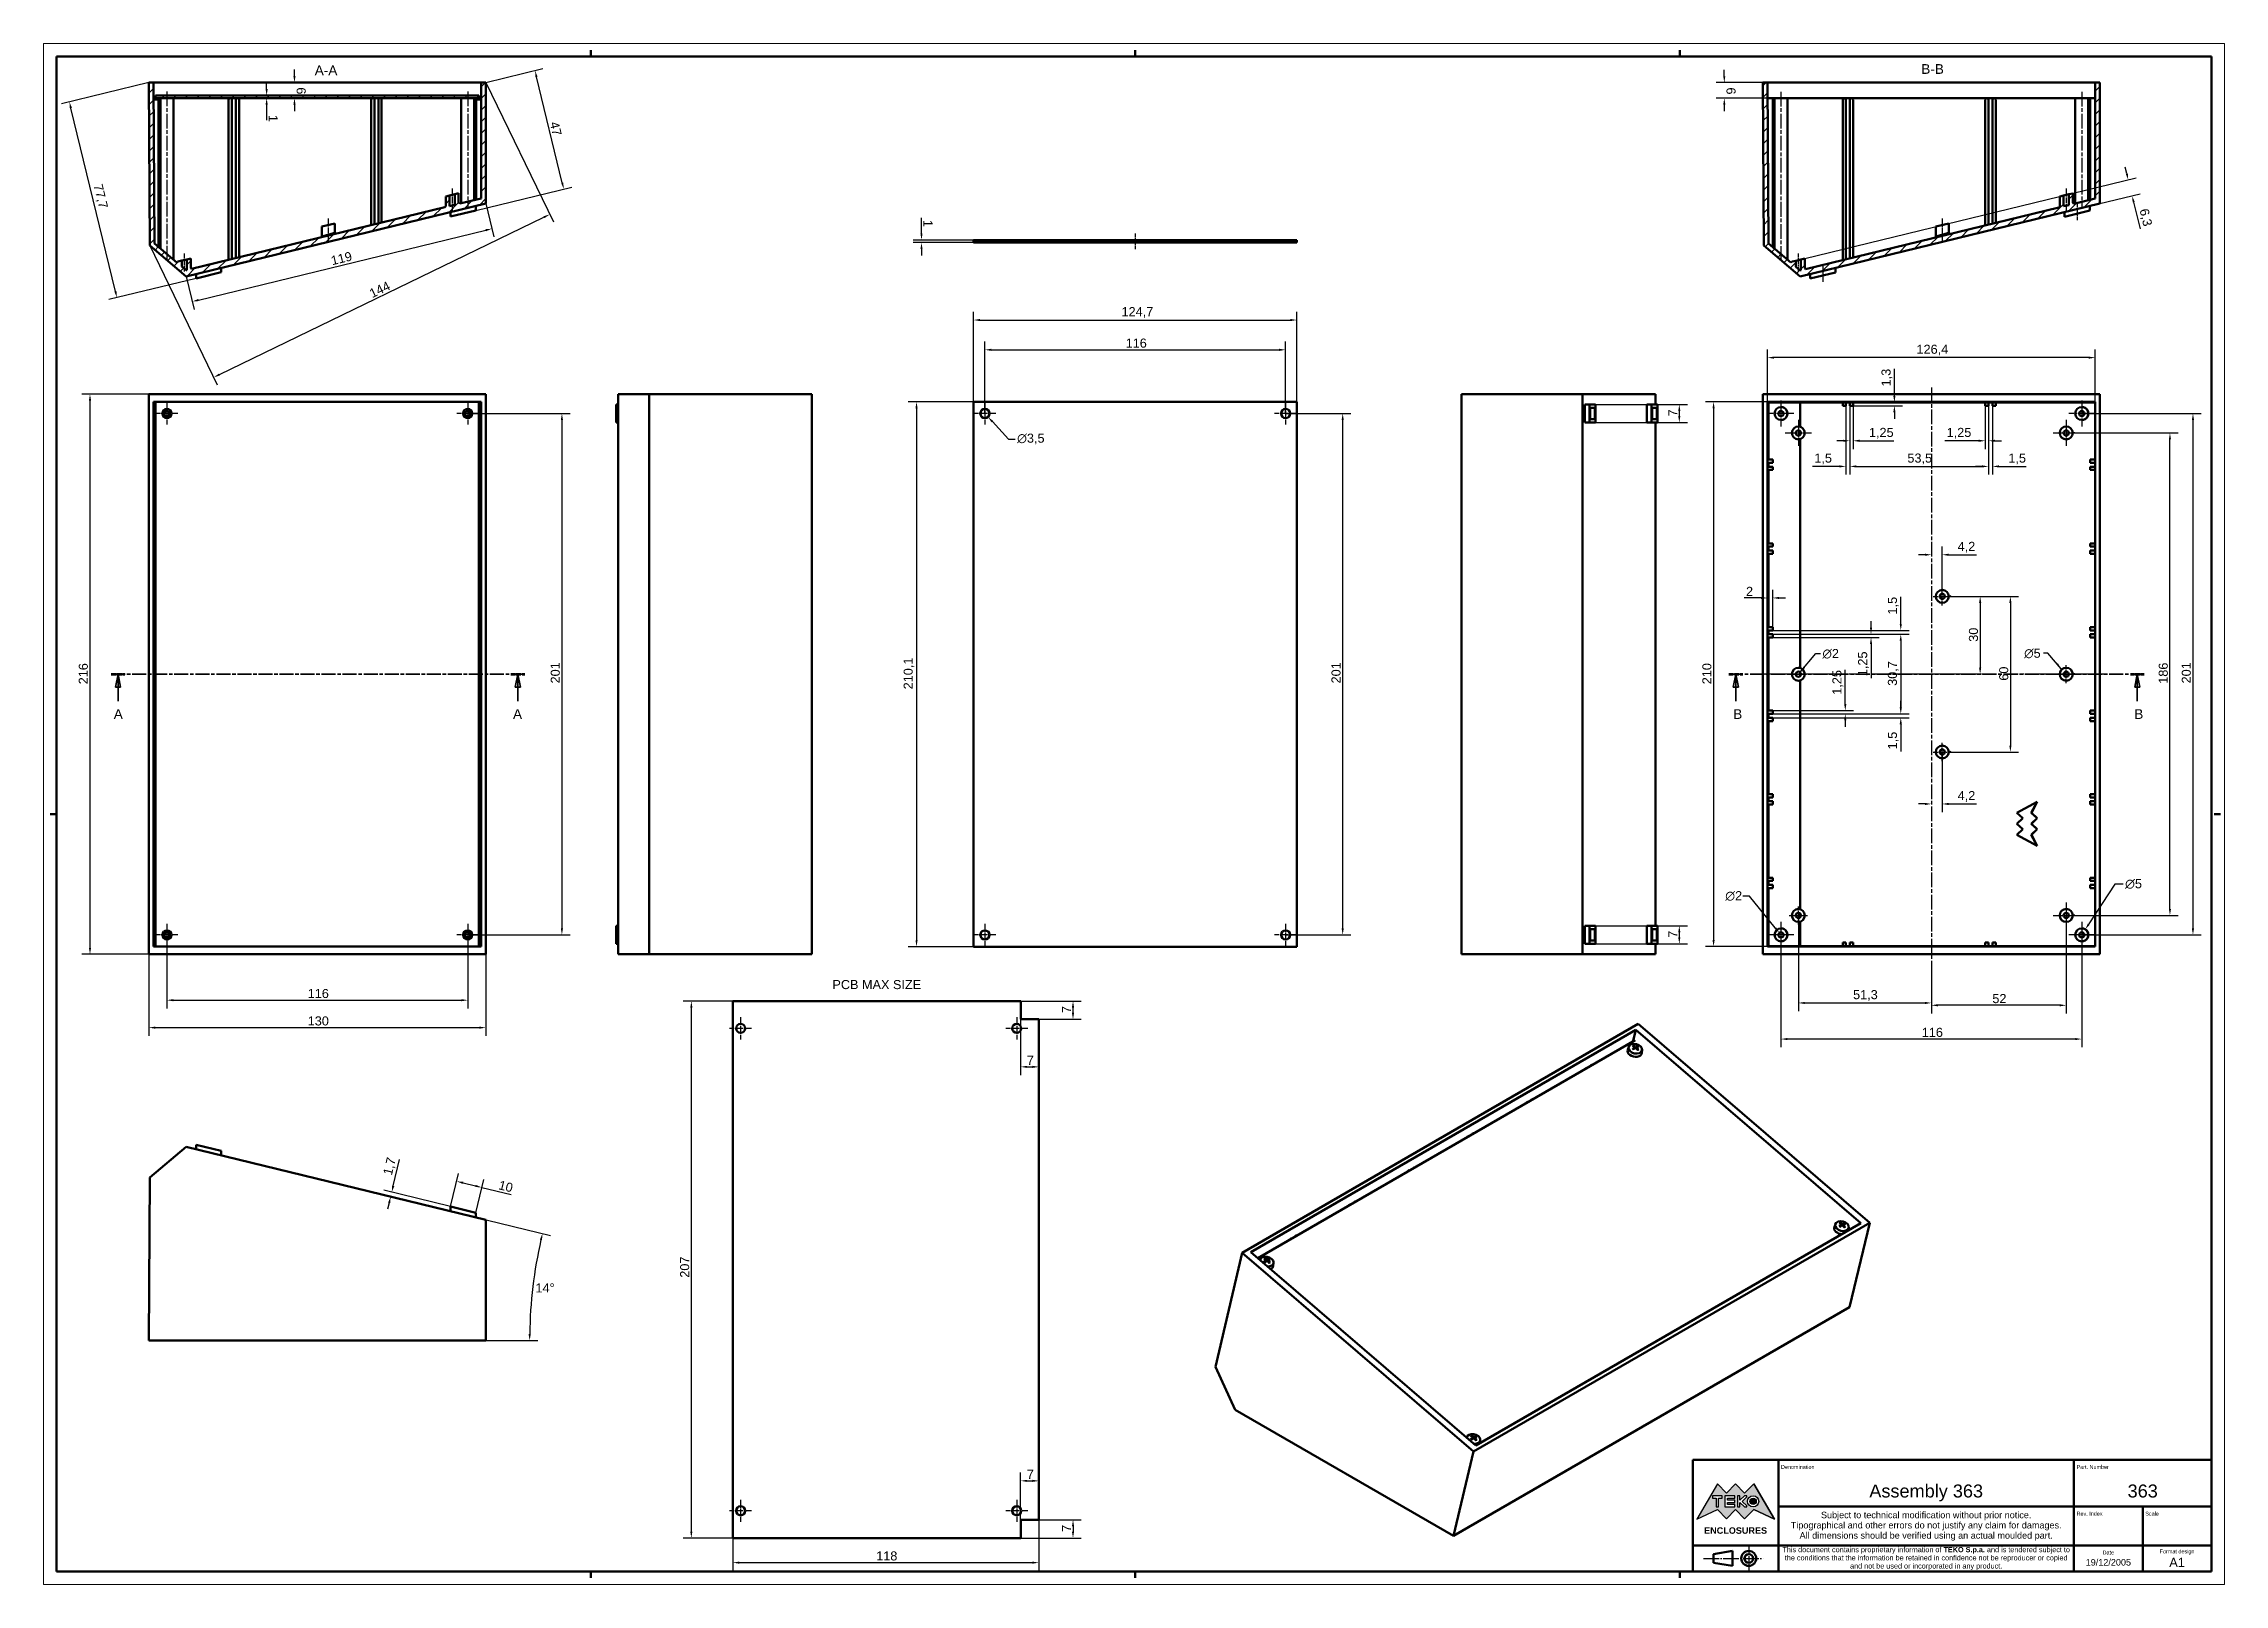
# Model space of a CAD drawing. Extents: x 0 to 841, y 0 to 594.
import ezdxf
from ezdxf.enums import TextEntityAlignment as Align

# ---------------------------------------------------------------- set-up
doc = ezdxf.new("R2010")
doc.units = 0
doc.linetypes.add('CHAIN', pattern=[0.3543, 0.2362, -0.0295, 0.0591, -0.0295])
doc.linetypes.add('LONG_DASH_DOTTED', pattern=[0.3001, 0.2362, -0.0295, 0.0049, -0.0295])
doc.layers.get('0').update_dxf_attribs({"lineweight": 25})
for name, color, linetype, lineweight in [('Centro(ISO)', 179, 'CHAIN', 25), ('Geometria schizzo(ISO)', 7, 'Continuous', 50), ('Linea del centro(ISO)', 179, 'CHAIN', 25), ('Linee di simmetria(ISO)', 250, 'LONG_DASH_DOTTED', 25), ('Linee di vista in sezione(ISO)', 7, 'LONG_DASH_DOTTED', 35), ('Quote(ISO)', 7, 'Continuous', 25), ('Simboli(ISO)', 7, 'Continuous', 25), ('Spigoli tangenti visibili(ISO)', 251, 'Continuous', 30), ('Spigoli visibili(ISO)', 7, 'Continuous', 50), ('Tratteggio', 3, 'Continuous', 9)]:
    doc.layers.add(name, color=color, linetype=linetype, lineweight=lineweight)
doc.styles.add('DEFAULT-ISO~0', font='ARIAL.TTF')
doc.styles.get("Standard").update_dxf_attribs({"font": 'ARIAL.TTF'})
doc.styles.add('Stile testo32', font='ARIAL.TTF')
doc.styles.add('Tabella-ISO', font='ARIAL.TTF')
doc.dimstyles.new('DEFAULT-ISO-Metodo 1b', dxfattribs={"dimtxt": 3.5, "dimasz": 2.5, "dimexe": 3.175, "dimexo": 0, "dimgap": 0.762, "dimtad": 1, "dimtoh": 1, "dimrnd": 1e-08, "dimtxsty": 'DEFAULT-ISO~0', "dimcen": 0.09, "dimdle": 10, "dimclrd": 2, "dimclre": 2, "dimclrt": 6, "dimazin": 2, "dimtfac": 0.714286, "dimtofl": 0, "dimtmove": 0, "dimatfit": 3, "dimfxl": 0, "dimtolj": 1, "dimlwd": 25, "dimlwe": 25, "dimarcsym": 0})
doc.dimstyles.new('DEFAULT-ISO-Metodo 1b$7', dxfattribs={"dimtxt": 3.5, "dimasz": 2.5, "dimexe": 3.175, "dimexo": 0, "dimgap": 0.762, "dimtad": 1, "dimtoh": 1, "dimrnd": 1e-08, "dimtxsty": 'DEFAULT-ISO~0', "dimcen": 0.09, "dimdle": 10, "dimclrd": 179, "dimclre": 2, "dimclrt": 6, "dimazin": 2, "dimtfac": 0.714286, "dimtofl": 0, "dimtmove": 0, "dimatfit": 3, "dimfxl": 0, "dimtolj": 1, "dimlwd": 25, "dimlwe": 25, "dimarcsym": 0})
pattern_1 = [(45, (0, 0), (-2.245064, 2.245064), [])]

msp = doc.modelspace()

# ---------------------------------------------------------------- texts
at = {"layer": 'Simboli(ISO)', "color": 7, "char_height": 3.75, "attachment_point": 7, "style": 'Stile testo32'}
for s, insert in [('A-A ', (104.555, 581.836)), ('B-B ', (724.097, 582.343))]:
    msp.add_mtext(s, dxfattribs=dict(at, insert=insert))
at = {"layer": 'Simboli(ISO)', "color": 6, "char_height": 3.5, "width": 6.64067, "attachment_point": 1, "style": 'DEFAULT-ISO~0'}
for s, insert in [('{\\fAIGDT|b0|i0;\\H3.5000;n\\fArial|b0|i0;\\H3.5000;2}', (686.007, 360.622)), ('{\\fAIGDT|b0|i0;\\H3.5000;n\\fArial|b0|i0;\\H3.5000;5}', (763.799, 360.74))]:
    msp.add_mtext(s, dxfattribs=dict(at, insert=insert))
at = {"layer": 'Simboli(ISO)', "color": 7, "insert": (304.193, 232.993), "char_height": 3.5, "width": 34.24238, "attachment_point": 1, "style": 'Tabella-ISO'}
msp.add_mtext('{\\fArial|b0|i0;\\H3.5000;PCB MAX SIZE}', dxfattribs=at)

# ---------------------------------------------------------------- blocks, each defined once
blk = doc.blocks.new('Cartigli Cartiglio particolare')
at = {"layer": 'Tratteggio'}
h = blk.add_hatch(color=7, dxfattribs=at)
edge = h.paths.add_edge_path(flags=0)
edge.add_arc((-181.38, 32.01), 2.17, 0, 360)
h.paths.add_polyline_path([(-191.3, 33.23), (-188.43, 33.23), (-188.43, 34.14), (-192.24, 34.14), (-192.24, 29.87), (-188.43, 29.87), (-188.43, 30.79), (-191.3, 30.79), (-191.3, 31.55), (-188.43, 31.55), (-188.43, 32.47), (-191.3, 32.47)], flags=0)
h.paths.add_polyline_path([(-183.85, 33.77), (-183.85, 34.14), (-184.77, 34.14), (-186.47, 32.5), (-186.47, 34.14), (-187.38, 34.14), (-187.38, 29.86), (-186.47, 29.86), (-186.47, 31.5), (-184.77, 29.86), (-183.85, 29.86), (-183.85, 30.23), (-185.63, 32)], flags=0)
h.paths.add_polyline_path([(-195.64, 29.87), (-194.73, 29.87), (-194.73, 33.23), (-193.28, 33.23), (-193.28, 34.14), (-197.09, 34.14), (-197.09, 33.23), (-195.64, 33.23)], flags=0)
h.paths.add_polyline_path([(-184.66, 25.28), (-181.16, 28.83), (-173.2, 25.14), (-181.16, 38.74), (-184.66, 35.17), (-188.15, 38.74), (-191.64, 35.17), (-195.14, 38.74), (-203.1, 25.14), (-195.14, 28.83), (-191.64, 25.28), (-188.15, 28.83)])
h = blk.add_hatch(color=7, dxfattribs=at)
edge = h.paths.add_edge_path()
edge.add_arc((-181.38, 32.01), 1.22, 0, 360)
for p, q in [((-195.14, 38.74), (-203.1, 25.14)), ((-193.28, 34.14), (-197.09, 34.14)), ((-197.09, 34.14), (-197.09, 33.23)), ((-191.64, 35.17), (-195.14, 38.74)), ((-193.28, 33.23), (-193.28, 34.14)), ((-188.43, 34.14), (-192.24, 34.14)), ((-192.24, 34.14), (-192.24, 29.87)), ((-188.15, 38.74), (-191.64, 35.17)), ((-188.43, 33.23), (-188.43, 34.14)), ((-184.66, 35.17), (-188.15, 38.74)), ((-186.47, 34.14), (-187.38, 34.14)), ((-187.38, 34.14), (-187.38, 29.86)), ((-184.77, 34.14), (-186.47, 32.5)), ((-186.47, 32.5), (-186.47, 34.14)), ((-185.63, 32), (-183.85, 33.77)), ((-183.85, 34.14), (-184.77, 34.14)), ((-181.16, 38.74), (-184.66, 35.17)), ((-183.85, 33.77), (-183.85, 34.14)), ((-173.2, 25.14), (-181.16, 38.74)), ((-203.1, 25.14), (-195.14, 28.83)), ((-197.09, 33.23), (-195.64, 33.23)), ((-195.64, 33.23), (-195.64, 29.87)), ((-195.64, 29.87), (-194.73, 29.87)), ((-195.14, 28.83), (-191.64, 25.28)), ((-194.73, 29.87), (-194.73, 33.23)), ((-194.73, 33.23), (-193.28, 33.23)), ((-192.24, 29.87), (-188.43, 29.87)), ((-191.64, 25.28), (-188.15, 28.83)), ((-191.3, 33.23), (-188.43, 33.23)), ((-191.3, 32.47), (-191.3, 33.23)), ((-188.43, 32.47), (-191.3, 32.47)), ((-191.3, 30.79), (-191.3, 31.55)), ((-191.3, 31.55), (-188.43, 31.55)), ((-188.43, 30.79), (-191.3, 30.79)), ((-188.43, 31.55), (-188.43, 32.47)), ((-188.43, 29.87), (-188.43, 30.79)), ((-188.15, 28.83), (-184.66, 25.28)), ((-187.38, 29.86), (-186.47, 29.86)), ((-186.47, 29.86), (-186.47, 31.5)), ((-186.47, 31.5), (-184.77, 29.86)), ((-183.85, 30.23), (-185.63, 32)), ((-184.77, 29.86), (-183.85, 29.86)), ((-184.66, 25.28), (-181.16, 28.83)), ((-183.85, 29.86), (-183.85, 30.23)), ((-181.16, 28.83), (-173.2, 25.14))]:
    blk.add_line(p, q)
at = {"color": 7}
for p, q in [((-195.14, 38.74), (-203.1, 25.14)), ((-193.28, 34.14), (-197.09, 34.14)), ((-197.09, 34.14), (-197.09, 33.23)), ((-191.64, 35.17), (-195.14, 38.74)), ((-193.28, 33.23), (-193.28, 34.14)), ((-188.43, 34.14), (-192.24, 34.14)), ((-192.24, 34.14), (-192.24, 29.87)), ((-188.15, 38.74), (-191.64, 35.17)), ((-188.43, 33.23), (-188.43, 34.14)), ((-188.15, 38.74), (-184.66, 35.17)), ((-186.47, 34.14), (-187.38, 34.14)), ((-187.38, 34.14), (-187.38, 29.86)), ((-184.77, 34.14), (-186.47, 32.5)), ((-186.47, 32.5), (-186.47, 34.14)), ((-185.63, 32), (-183.85, 33.77)), ((-183.85, 34.14), (-184.77, 34.14)), ((-184.66, 35.17), (-181.16, 38.74)), ((-183.85, 33.77), (-183.85, 34.14)), ((-181.16, 38.74), (-173.2, 25.14)), ((-203.1, 25.14), (-195.14, 28.83)), ((-197.09, 33.23), (-195.64, 33.23)), ((-195.64, 33.23), (-195.64, 29.87)), ((-195.64, 29.87), (-194.73, 29.87)), ((-195.14, 28.83), (-191.64, 25.28)), ((-194.73, 29.87), (-194.73, 33.23)), ((-194.73, 33.23), (-193.28, 33.23)), ((-192.24, 29.87), (-188.43, 29.87)), ((-191.64, 25.28), (-188.15, 28.83)), ((-191.3, 33.23), (-188.43, 33.23)), ((-191.3, 32.47), (-191.3, 33.23)), ((-188.43, 32.47), (-191.3, 32.47)), ((-191.3, 31.55), (-188.43, 31.55)), ((-191.3, 30.79), (-191.3, 31.55)), ((-188.43, 30.79), (-191.3, 30.79)), ((-188.43, 31.55), (-188.43, 32.47)), ((-188.43, 29.87), (-188.43, 30.79)), ((-184.66, 25.28), (-188.15, 28.83)), ((-187.38, 29.86), (-186.47, 29.86)), ((-186.47, 29.86), (-186.47, 31.5)), ((-186.47, 31.5), (-184.77, 29.86)), ((-183.85, 30.23), (-185.63, 32)), ((-184.77, 29.86), (-183.85, 29.86)), ((-181.16, 28.83), (-184.66, 25.28)), ((-183.85, 29.86), (-183.85, 30.23)), ((-173.2, 25.14), (-181.16, 28.83))]:
    blk.add_line(p, q, dxfattribs=at)
for centre, radius in [((-181.38, 32.01), 2.17), ((-181.38, 32.01, 10), 1.22)]:
    blk.add_circle(centre, radius)
for radius in [2.17, 1.22]:
    blk.add_circle((-181.38, 32.01), radius, dxfattribs=at)
at = {"layer": 'Geometria schizzo(ISO)'}
for p, q in [((-204.65, 48), (-204.65, 5)), ((-4.65, 48), (-204.65, 48)), ((-171.65, 48), (-171.65, 30)), ((-57.65, 48), (-57.65, 5)), ((-4.65, 48), (-4.65, 5)), ((-171.65, 30), (-171.65, 5)), ((-4.65, 30), (-171.65, 30)), ((-31.15, 5), (-31.15, 30)), ((-204.65, 15), (-4.65, 15)), ((-196.65, 11.69), (-189.33, 12.88)), ((-196.65, 11.69), (-196.65, 8.31)), ((-189.33, 12.88), (-189.33, 7.12)), ((-204.65, 5), (-4.65, 5)), ((-196.65, 8.31), (-189.33, 7.12))]:
    blk.add_line(p, q, dxfattribs=at)
at = {"layer": 'Geometria schizzo(ISO)', "color": 4, "lineweight": 18}
blk.add_line((-0.15, 0), (0.35, 0), dxfattribs=at)
at = {"layer": 'Geometria schizzo(ISO)', "color": 131, "lineweight": 18}
blk.add_line((0.35, 0), (0.35, 0.5), dxfattribs=at)
at = {"layer": 'Geometria schizzo(ISO)'}
for radius in [2.88, 1.69]:
    blk.add_circle((-183.07, 10), radius, dxfattribs=at)
at = {"layer": 'Linee di simmetria(ISO)', "ltscale": 25.547039}
blk.add_line((-200.56, 10), (-177.56, 10), dxfattribs=at)
at = {"layer": 'Linee di simmetria(ISO)', "ltscale": 11.806988}
blk.add_line((-183.07, 14.5), (-183.07, 5.5), dxfattribs=at)
at = {"layer": 'Simboli(ISO)', "color": 1, "char_height": 1.5}
for s, insert, attachment_point in [('\\fArial|b0|i0;\\H1.5000;Denomination', (-170.65, 44.5), 7), ('\\fArial|b0|i0;\\H1.5000;Part. Number', (-56.65, 44.5), 7), ('\\fArial|b0|i0;\\H1.5000;Scale', (-30.15, 26.5), 7), ('\\fArial|b0|i0;\\H1.5000;Date', (-44.4, 11.5), 8), ('\\fArial|b0|i0;\\H1.5000;Format design', (-17.9, 11.5), 8)]:
    blk.add_mtext(s, dxfattribs=dict(at, insert=insert, attachment_point=attachment_point))
at = {"layer": 'Simboli(ISO)', "color": 7, "attachment_point": 2, "line_spacing_factor": 0.944221, "style": 'Tabella-ISO'}
for s, insert, char_height, width in [('Subject to technical modification without prior notice.\\PTipographical and other errors do not justify any claim for damages. \\PAll dimensions should be verified using an actual moulded part.', (-114.65, 28), 2.5, 110.6616), ('\\fArial|b0|i0;\\H2.0000;This document contains proprietary information of \\fArial|b1|i0;\\H2.0000;TEKO S.p.a.\\fArial|b0|i0;\\H2.0000; and is tendered subject to the conditions that the information be retained in confidence not be reproducer or copied and not be used or incorporated in any product.', (-114.65, 14.4), 2, 113.1843)]:
    blk.add_mtext(s, dxfattribs=dict(at, insert=insert, char_height=char_height, width=width))
at = {"layer": 'Simboli(ISO)', "color": 1, "insert": (-56.65, 26.5), "char_height": 1.5, "attachment_point": 7, "style": 'Tabella-ISO'}
blk.add_mtext('\\fArial|b0|i0;\\H1.5000;Rev. Index', dxfattribs=at)
at = {"layer": 'Simboli(ISO)', "color": 7, "insert": (-188.15, 22), "char_height": 2.5, "width": 25.7551, "attachment_point": 2, "style": 'Tabella-ISO'}
blk.add_mtext('\\fArial|b1|i0;\\H2.5000;ENCLOSURES', dxfattribs=at)
at = {"layer": 'Simboli(ISO)', "color": 7, "style": 'Tabella-ISO'}
for tag, height, p in [('DESCRIZIONE', 5, (-114.65, 36)), ('NUMERO_PARTE', 5, (-31.15, 36)), ('NUMERO_REVISIONE', 5, (-44.4, 20.5)), ('SCALA_GENERALE_VISTE', 5, (-17.9, 20.5)), ('DATA_CREAZIONE', 2.5, (-44.4, 8.5)), ('Dimensioni_foglio', 3.5, (-17.9, 8.5))]:
    blk.add_attdef(tag, text='', height=height, dxfattribs=at).set_placement(p, align=Align.MIDDLE_CENTER)
blk = doc.blocks.new('Bordi A1')
at = {"layer": 'Geometria schizzo(ISO)', "color": 4, "lineweight": 18}
for p, q in [((0, 594), (841, 594)), ((0, 0), (0, 594)), ((841, 594), (841, 0)), ((841, 0), (0, 0))]:
    blk.add_line(p, q, dxfattribs=at)
at = {"layer": 'Geometria schizzo(ISO)'}
for p, q in [((5, 5), (5, 589)), ((5, 589), (836, 589)), ((211, 591.5), (211, 589)), ((421, 591.5), (421, 589)), ((631, 591.5), (631, 589)), ((836, 589), (836, 5)), ((2.5, 297), (5, 297)), ((839.5, 297), (837, 297)), ((836, 5), (5, 5)), ((211, 2.5), (211, 5)), ((421, 2.5), (421, 5)), ((631, 2.5), (631, 5))]:
    blk.add_line(p, q, dxfattribs=at)
blk = doc.blocks.new('SezioneConv2d0')
at = {"layer": 'Linee di vista in sezione(ISO)', "linetype": 'CHAIN', "ltscale": 22.904411}
blk.add_line((26.05, 350.9), (185.55, 350.9), dxfattribs=at)
at = {"layer": 'Linee di vista in sezione(ISO)', "lineweight": 70, "ltscale": 6.972685}
for p, q in [((26.05, 350.9), (31.36, 350.9)), ((180.23, 350.9), (185.55, 350.9))]:
    blk.add_line(p, q, dxfattribs=at)
at = {"layer": 'Linee di vista in sezione(ISO)', "linetype": 'Continuous'}
for p, q in [((28.71, 350.9), (27.71, 345.9)), ((27.71, 345.9), (29.71, 345.9)), ((28.71, 345.9), (28.71, 350.9)), ((29.71, 345.9), (28.71, 350.9)), ((28.71, 340.52), (28.71, 345.9)), ((182.89, 350.9), (181.89, 345.9)), ((181.89, 345.9), (183.89, 345.9)), ((182.89, 345.9), (182.89, 350.9)), ((183.89, 345.9), (182.89, 350.9)), ((182.89, 340.52), (182.89, 345.9))]:
    blk.add_line(p, q, dxfattribs=at)
at = {"layer": 'Linee di vista in sezione(ISO)', "linetype": 'Continuous', "flags": 128}
for points in [[(29.71, 345.9), (28.71, 350.9)], [(183.89, 345.9), (182.89, 350.9)]]:
    blk.add_lwpolyline(points, dxfattribs=at)
at = {"layer": 'Linee di vista in sezione(ISO)'}
for points in [[(29.71, 345.9), (28.71, 350.9), (27.71, 345.9), (29.71, 345.9)], [(183.89, 345.9), (182.89, 350.9), (181.89, 345.9), (183.89, 345.9)]]:
    blk.add_solid(points, dxfattribs=at)
at = {"layer": 'Linee di vista in sezione(ISO)', "insert": (27.05, 333.65), "char_height": 3.75, "attachment_point": 7, "style": 'Stile testo32'}
blk.add_mtext('A', dxfattribs=at)
at = {"layer": 'Linee di vista in sezione(ISO)', "insert": (181.02, 333.65), "char_height": 3.75, "attachment_point": 7, "line_spacing_factor": 3.010663, "style": 'Stile testo32'}
blk.add_mtext('A', dxfattribs=at)
blk = doc.blocks.new('SezioneConv2d1')
at = {"layer": 'Linee di vista in sezione(ISO)', "linetype": 'CHAIN', "ltscale": 22.998827}
blk.add_line((649.92, 350.9), (810.09, 350.9), dxfattribs=at)
at = {"layer": 'Linee di vista in sezione(ISO)', "lineweight": 70, "ltscale": 7.01657}
for p, q in [((649.92, 350.9), (655.26, 350.9)), ((804.74, 350.9), (810.09, 350.9))]:
    blk.add_line(p, q, dxfattribs=at)
at = {"layer": 'Linee di vista in sezione(ISO)', "linetype": 'Continuous'}
for p, q in [((652.59, 350.9), (651.59, 345.9)), ((651.59, 345.9), (653.59, 345.9)), ((652.59, 345.9), (652.59, 350.9)), ((653.59, 345.9), (652.59, 350.9)), ((652.59, 340.53), (652.59, 345.9)), ((807.41, 350.9), (806.41, 345.9)), ((806.41, 345.9), (808.41, 345.9)), ((807.41, 345.9), (807.41, 350.9)), ((808.41, 345.9), (807.41, 350.9)), ((807.41, 340.53), (807.41, 345.9))]:
    blk.add_line(p, q, dxfattribs=at)
at = {"layer": 'Linee di vista in sezione(ISO)', "linetype": 'Continuous', "flags": 128}
for points in [[(653.59, 345.9), (652.59, 350.9)], [(808.41, 345.9), (807.41, 350.9)]]:
    blk.add_lwpolyline(points, dxfattribs=at)
at = {"layer": 'Linee di vista in sezione(ISO)'}
for points in [[(653.59, 345.9), (652.59, 350.9), (651.59, 345.9), (653.59, 345.9)], [(808.41, 345.9), (807.41, 350.9), (806.41, 345.9), (808.41, 345.9)]]:
    blk.add_solid(points, dxfattribs=at)
at = {"layer": 'Linee di vista in sezione(ISO)', "char_height": 3.75, "attachment_point": 7, "style": 'Stile testo32'}
for insert in [(651.58, 333.65), (806.24, 333.65)]:
    blk.add_mtext('B', dxfattribs=dict(at, insert=insert))
blk = doc.blocks.new('*D61')
at = {"layer": 'Defpoints', "color": 0, "linetype": 'Continuous'}
for p in [(40.55, 458.9), (17.88, 242.9), (40.55, 242.9)]:
    blk.add_point(p, dxfattribs=at)
at = {"layer": 'Quote(ISO)', "color": 2, "linetype": 'Continuous', "lineweight": 25}
for p, q in [((40.55, 458.9), (14.7, 458.9)), ((17.88, 456.4), (17.88, 245.4)), ((40.55, 242.9), (14.7, 242.9))]:
    blk.add_line(p, q, dxfattribs=at)
at = {"layer": 'Quote(ISO)', "color": 2, "linetype": 'Continuous'}
for points in [[(17.46, 456.4), (18.3, 456.4), (17.88, 458.9)], [(17.46, 245.4), (18.3, 245.4), (17.88, 242.9)]]:
    blk.add_solid(points, dxfattribs=at)
at = {"layer": 'Quote(ISO)', "color": 6, "linetype": 'Continuous', "lineweight": 25, "insert": (13.54, 347), "char_height": 3.5, "attachment_point": 1, "rotation": 90, "style": 'DEFAULT-ISO~0'}
blk.add_mtext('\\A1;216', dxfattribs=at)
blk = doc.blocks.new('*D62')
at = {"layer": 'Defpoints', "color": 0, "linetype": 'Continuous'}
for p in [(163.55, 451.4), (163.55, 250.4), (199.88, 250.4)]:
    blk.add_point(p, dxfattribs=at)
at = {"layer": 'Quote(ISO)', "color": 2, "linetype": 'Continuous', "lineweight": 25}
for p, q in [((163.55, 451.4), (203.06, 451.4)), ((199.88, 448.9), (199.88, 252.9)), ((163.55, 250.4), (203.06, 250.4))]:
    blk.add_line(p, q, dxfattribs=at)
at = {"layer": 'Quote(ISO)', "color": 2, "linetype": 'Continuous'}
for points in [[(199.47, 448.9), (200.3, 448.9), (199.88, 451.4)], [(199.47, 252.9), (200.3, 252.9), (199.88, 250.4)]]:
    blk.add_solid(points, dxfattribs=at)
at = {"layer": 'Quote(ISO)', "color": 6, "linetype": 'Continuous', "lineweight": 25, "insert": (195.55, 347.34), "char_height": 3.5, "attachment_point": 1, "rotation": 90, "style": 'DEFAULT-ISO~0'}
blk.add_mtext('\\A1;201', dxfattribs=at)
blk = doc.blocks.new('*D63')
at = {"layer": 'Defpoints', "color": 0, "linetype": 'Continuous'}
for p in [(47.55, 250.4), (163.55, 250.4), (163.55, 225.22)]:
    blk.add_point(p, dxfattribs=at)
at = {"layer": 'Quote(ISO)', "color": 2, "linetype": 'Continuous', "lineweight": 25}
for p, q in [((47.55, 250.4), (47.55, 222.04)), ((163.55, 250.4), (163.55, 222.04)), ((50.05, 225.22), (161.05, 225.22))]:
    blk.add_line(p, q, dxfattribs=at)
at = {"layer": 'Quote(ISO)', "color": 2, "linetype": 'Continuous'}
for points in [[(50.05, 225.63), (50.05, 224.8), (47.55, 225.22)], [(161.05, 225.63), (161.05, 224.8), (163.55, 225.22)]]:
    blk.add_solid(points, dxfattribs=at)
at = {"layer": 'Quote(ISO)', "color": 6, "linetype": 'Continuous', "lineweight": 25, "insert": (101.85, 229.55), "char_height": 3.5, "attachment_point": 1, "style": 'DEFAULT-ISO~0'}
blk.add_mtext('\\A1;116', dxfattribs=at)
blk = doc.blocks.new('*D64')
at = {"layer": 'Defpoints', "color": 0, "linetype": 'Continuous'}
for p in [(40.55, 578.99), (9.94, 571.55), (58.8, 503.47)]:
    blk.add_point(p, dxfattribs=at)
at = {"layer": 'Quote(ISO)', "color": 2, "linetype": 'Continuous', "lineweight": 25}
for p, q in [((40.55, 578.99), (6.85, 570.8)), ((27.69, 498.48), (10.53, 569.12)), ((58.8, 503.47), (25.2, 495.3))]:
    blk.add_line(p, q, dxfattribs=at)
at = {"layer": 'Quote(ISO)', "color": 2, "linetype": 'Continuous'}
for points in [[(10.93, 569.22), (10.12, 569.03), (9.94, 571.55)], [(28.1, 498.58), (27.29, 498.38), (28.28, 496.05)]]:
    blk.add_solid(points, dxfattribs=at)
at = {"layer": 'Quote(ISO)', "color": 6, "linetype": 'Continuous', "lineweight": 25, "insert": (22.65, 540.2), "char_height": 3.5, "attachment_point": 1, "rotation": 283.66, "style": 'DEFAULT-ISO~0'}
blk.add_mtext('\\A1;77,7', dxfattribs=at)
blk = doc.blocks.new('*D65')
at = {"layer": 'Defpoints', "color": 0, "linetype": 'Continuous'}
for p in [(189.5, 583.6), (170.55, 578.99), (166.66, 529.68)]:
    blk.add_point(p, dxfattribs=at)
at = {"layer": 'Quote(ISO)', "color": 2, "linetype": 'Continuous', "lineweight": 25}
for p, q in [((170.55, 578.99), (192.58, 584.35)), ((200.01, 540.36), (190.09, 581.17)), ((166.66, 529.68), (203.68, 538.68))]:
    blk.add_line(p, q, dxfattribs=at)
at = {"layer": 'Quote(ISO)', "color": 2, "linetype": 'Continuous'}
for points in [[(190.49, 581.27), (189.68, 581.07), (189.5, 583.6)], [(200.41, 540.46), (199.6, 540.26), (200.6, 537.93)]]:
    blk.add_solid(points, dxfattribs=at)
at = {"layer": 'Quote(ISO)', "color": 6, "linetype": 'Continuous', "lineweight": 25, "insert": (198.58, 564.28), "char_height": 3.5, "attachment_point": 1, "rotation": 283.66, "style": 'DEFAULT-ISO~0'}
blk.add_mtext('\\A1;47', dxfattribs=at)
blk = doc.blocks.new('*D66')
at = {"layer": 'Defpoints', "color": 0, "linetype": 'Continuous'}
for p in [(170.55, 532.38), (172.91, 522.66), (54.92, 504.27)]:
    blk.add_point(p, dxfattribs=at)
at = {"layer": 'Quote(ISO)', "color": 2, "linetype": 'Continuous', "lineweight": 25}
for p, q in [((170.55, 532.38), (173.66, 519.57)), ((59.71, 495.15), (170.48, 522.07)), ((54.92, 504.27), (58.03, 491.47))]:
    blk.add_line(p, q, dxfattribs=at)
at = {"layer": 'Quote(ISO)', "color": 2, "linetype": 'Continuous'}
for points in [[(170.38, 522.47), (170.58, 521.66), (172.91, 522.66)], [(59.61, 495.55), (59.8, 494.74), (57.28, 494.56)]]:
    blk.add_solid(points, dxfattribs=at)
at = {"layer": 'Quote(ISO)', "color": 6, "linetype": 'Continuous', "lineweight": 25, "insert": (110.47, 511.95), "char_height": 3.5, "attachment_point": 1, "rotation": 13.66, "style": 'DEFAULT-ISO~0'}
blk.add_mtext('\\A1;119', dxfattribs=at)
blk = doc.blocks.new('*D67')
at = {"layer": 'Defpoints', "color": 0, "linetype": 'Continuous'}
for p in [(43.2, 573.99), (43.2, 572.99), (86.01, 573.99)]:
    blk.add_point(p, dxfattribs=at)
at = {"layer": 'Quote(ISO)', "color": 2, "linetype": 'Continuous', "lineweight": 25}
for p, q in [((86.01, 576.49), (86.01, 578.99)), ((86.01, 570.49), (86.01, 564.47))]:
    blk.add_line(p, q, dxfattribs=at)
at = {"layer": 'Quote(ISO)', "color": 2, "linetype": 'Continuous'}
for points in [[(86.42, 576.49), (85.59, 576.49), (86.01, 573.99)], [(86.42, 570.49), (85.59, 570.49), (86.01, 572.99)]]:
    blk.add_solid(points, dxfattribs=at)
at = {"layer": 'Quote(ISO)', "color": 6, "linetype": 'Continuous', "lineweight": 25, "insert": (90.28, 566.52), "char_height": 3.5, "attachment_point": 1, "rotation": 270.00035, "style": 'DEFAULT-ISO~0'}
blk.add_mtext('\\A1;1', dxfattribs=at)
blk = doc.blocks.new('*D68')
at = {"layer": 'Defpoints', "color": 0, "linetype": 'Continuous'}
for p in [(96.74, 572.99), (167.9, 572.99), (168.75, 578.99)]:
    blk.add_point(p, dxfattribs=at)
at = {"layer": 'Quote(ISO)', "color": 2, "linetype": 'Continuous', "lineweight": 25}
for p, q in [((96.74, 581.49), (96.74, 583.99)), ((96.74, 570.49), (96.74, 567.99))]:
    blk.add_line(p, q, dxfattribs=at)
at = {"layer": 'Quote(ISO)', "color": 2, "linetype": 'Continuous'}
for points in [[(97.16, 581.49), (96.32, 581.49), (96.74, 578.99)], [(97.16, 570.49), (96.32, 570.49), (96.74, 572.99)]]:
    blk.add_solid(points, dxfattribs=at)
at = {"layer": 'Quote(ISO)', "color": 6, "linetype": 'Continuous', "lineweight": 25, "insert": (101.08, 577.15), "char_height": 3.5, "attachment_point": 1, "rotation": 270.00035, "style": 'DEFAULT-ISO~0'}
blk.add_mtext('\\A1;6', dxfattribs=at)
blk = doc.blocks.new('*D69')
at = {"layer": 'Defpoints', "color": 0, "linetype": 'Continuous'}
for p in [(338.55, 517.28), (358.63, 518.28), (358.63, 517.28)]:
    blk.add_point(p, dxfattribs=at)
at = {"layer": 'Quote(ISO)', "color": 2, "linetype": 'Continuous', "lineweight": 25}
for p, q in [((338.55, 520.78), (338.55, 526.8)), ((358.63, 518.28), (335.37, 518.28)), ((358.63, 517.28), (335.37, 517.28)), ((338.55, 514.78), (338.55, 512.28))]:
    blk.add_line(p, q, dxfattribs=at)
at = {"layer": 'Quote(ISO)', "color": 2, "linetype": 'Continuous'}
for points in [[(338.96, 520.78), (338.13, 520.78), (338.55, 518.28)], [(338.96, 514.78), (338.13, 514.78), (338.55, 517.28)]]:
    blk.add_solid(points, dxfattribs=at)
at = {"layer": 'Quote(ISO)', "color": 6, "linetype": 'Continuous', "lineweight": 25, "insert": (342.82, 526.04), "char_height": 3.5, "attachment_point": 1, "rotation": 270.00035, "style": 'DEFAULT-ISO~0'}
blk.add_mtext('\\A1;1', dxfattribs=at)
blk = doc.blocks.new('*D70')
at = {"layer": 'Defpoints', "color": 0, "linetype": 'Continuous'}
for p in [(358.63, 455.95), (336.63, 245.85), (358.63, 245.85)]:
    blk.add_point(p, dxfattribs=at)
at = {"layer": 'Quote(ISO)', "color": 2, "linetype": 'Continuous', "lineweight": 25}
for p, q in [((358.63, 455.95), (333.46, 455.95)), ((336.63, 453.45), (336.63, 248.35)), ((358.63, 245.85), (333.46, 245.85))]:
    blk.add_line(p, q, dxfattribs=at)
at = {"layer": 'Quote(ISO)', "color": 2, "linetype": 'Continuous'}
for points in [[(336.22, 453.45), (337.05, 453.45), (336.63, 455.95)], [(336.22, 248.35), (337.05, 248.35), (336.63, 245.85)]]:
    blk.add_solid(points, dxfattribs=at)
at = {"layer": 'Quote(ISO)', "color": 6, "linetype": 'Continuous', "lineweight": 25, "insert": (331.66, 345.05), "char_height": 3.5, "attachment_point": 1, "rotation": 90, "style": 'DEFAULT-ISO~0'}
blk.add_mtext('\\A1;210,1', dxfattribs=at)
blk = doc.blocks.new('*D71')
at = {"layer": 'Defpoints', "color": 0, "linetype": 'Continuous'}
for p in [(478.98, 451.4), (500.98, 451.4), (478.98, 250.4)]:
    blk.add_point(p, dxfattribs=at)
at = {"layer": 'Quote(ISO)', "color": 2, "linetype": 'Continuous', "lineweight": 25}
for p, q in [((478.98, 451.4), (504.16, 451.4)), ((500.98, 252.9), (500.98, 448.9)), ((478.98, 250.4), (504.16, 250.4))]:
    blk.add_line(p, q, dxfattribs=at)
at = {"layer": 'Quote(ISO)', "color": 2, "linetype": 'Continuous'}
for points in [[(500.57, 448.9), (501.4, 448.9), (500.98, 451.4)], [(500.57, 252.9), (501.4, 252.9), (500.98, 250.4)]]:
    blk.add_solid(points, dxfattribs=at)
at = {"layer": 'Quote(ISO)', "color": 6, "linetype": 'Continuous', "lineweight": 25, "insert": (496.65, 347.34), "char_height": 3.5, "attachment_point": 1, "rotation": 90, "style": 'DEFAULT-ISO~0'}
blk.add_mtext('\\A1;201', dxfattribs=at)
blk = doc.blocks.new('*D72')
at = {"layer": 'Defpoints', "color": 0, "linetype": 'Continuous'}
for p in [(483.33, 487.44), (358.63, 455.95), (483.33, 455.95)]:
    blk.add_point(p, dxfattribs=at)
at = {"layer": 'Quote(ISO)', "color": 2, "linetype": 'Continuous', "lineweight": 25}
for p, q in [((358.63, 455.95), (358.63, 490.62)), ((483.33, 455.95), (483.33, 490.62)), ((361.13, 487.44), (480.83, 487.44))]:
    blk.add_line(p, q, dxfattribs=at)
at = {"layer": 'Quote(ISO)', "color": 2, "linetype": 'Continuous'}
for points in [[(361.13, 487.86), (361.13, 487.03), (358.63, 487.44)], [(480.83, 487.86), (480.83, 487.03), (483.33, 487.44)]]:
    blk.add_solid(points, dxfattribs=at)
at = {"layer": 'Quote(ISO)', "color": 6, "linetype": 'Continuous', "lineweight": 25, "insert": (415.69, 492.41), "char_height": 3.5, "attachment_point": 1, "style": 'DEFAULT-ISO~0'}
blk.add_mtext('\\A1;124,7', dxfattribs=at)
blk = doc.blocks.new('*D73')
at = {"layer": 'Defpoints', "color": 0, "linetype": 'Continuous'}
for p in [(664.8, 472.95), (664.8, 455.9), (791.2, 455.9)]:
    blk.add_point(p, dxfattribs=at)
at = {"layer": 'Quote(ISO)', "color": 2, "linetype": 'Continuous', "lineweight": 25}
for p, q in [((664.8, 455.9), (664.8, 476.12)), ((788.7, 472.95), (667.3, 472.95)), ((791.2, 455.9), (791.2, 476.12))]:
    blk.add_line(p, q, dxfattribs=at)
at = {"layer": 'Quote(ISO)', "color": 2, "linetype": 'Continuous'}
for points in [[(667.3, 473.36), (667.3, 472.53), (664.8, 472.95)], [(788.7, 473.36), (788.7, 472.53), (791.2, 472.95)]]:
    blk.add_solid(points, dxfattribs=at)
at = {"layer": 'Quote(ISO)', "color": 6, "linetype": 'Continuous', "lineweight": 25, "insert": (722.27, 477.92), "char_height": 3.5, "attachment_point": 1, "style": 'DEFAULT-ISO~0'}
blk.add_mtext('\\A1;126,4', dxfattribs=at)
blk = doc.blocks.new('*D74')
at = {"layer": 'Defpoints', "color": 0, "linetype": 'Continuous'}
for p in [(664.8, 455.9), (644.01, 245.9), (664.8, 245.9)]:
    blk.add_point(p, dxfattribs=at)
at = {"layer": 'Quote(ISO)', "color": 2, "linetype": 'Continuous', "lineweight": 25}
for p, q in [((664.8, 455.9), (640.84, 455.9)), ((644.01, 453.4), (644.01, 248.4)), ((664.8, 245.9), (640.84, 245.9))]:
    blk.add_line(p, q, dxfattribs=at)
at = {"layer": 'Quote(ISO)', "color": 2, "linetype": 'Continuous'}
for points in [[(643.59, 453.4), (644.43, 453.4), (644.01, 455.9)], [(643.59, 248.4), (644.43, 248.4), (644.01, 245.9)]]:
    blk.add_solid(points, dxfattribs=at)
at = {"layer": 'Quote(ISO)', "color": 6, "linetype": 'Continuous', "lineweight": 25, "insert": (639.67, 347.01), "char_height": 3.5, "attachment_point": 1, "rotation": 90, "style": 'DEFAULT-ISO~0'}
blk.add_mtext('\\A1;210', dxfattribs=at)
blk = doc.blocks.new('*D75')
at = {"layer": 'Defpoints', "color": 0, "linetype": 'Continuous'}
for p in [(786, 451.4), (786, 250.4), (828.88, 250.4)]:
    blk.add_point(p, dxfattribs=at)
at = {"layer": 'Quote(ISO)', "color": 2, "linetype": 'Continuous', "lineweight": 25}
for p, q in [((786, 451.4), (832.05, 451.4)), ((828.88, 448.9), (828.88, 252.9)), ((786, 250.4), (832.05, 250.4))]:
    blk.add_line(p, q, dxfattribs=at)
at = {"layer": 'Quote(ISO)', "color": 2, "linetype": 'Continuous'}
for points in [[(828.46, 448.9), (829.3, 448.9), (828.88, 451.4)], [(828.46, 252.9), (829.3, 252.9), (828.88, 250.4)]]:
    blk.add_solid(points, dxfattribs=at)
at = {"layer": 'Quote(ISO)', "color": 6, "linetype": 'Continuous', "lineweight": 25, "insert": (824.54, 347.34), "char_height": 3.5, "attachment_point": 1, "rotation": 90, "style": 'DEFAULT-ISO~0'}
blk.add_mtext('\\A1;201', dxfattribs=at)
blk = doc.blocks.new('*D76')
at = {"layer": 'Defpoints', "color": 0, "linetype": 'Continuous'}
for p in [(670, 250.4), (786, 250.4), (670, 210.23)]:
    blk.add_point(p, dxfattribs=at)
at = {"layer": 'Quote(ISO)', "color": 2, "linetype": 'Continuous', "lineweight": 25}
for p, q in [((670, 250.4), (670, 207.06)), ((786, 250.4), (786, 207.06)), ((783.5, 210.23), (672.5, 210.23))]:
    blk.add_line(p, q, dxfattribs=at)
at = {"layer": 'Quote(ISO)', "color": 2, "linetype": 'Continuous'}
for points in [[(672.5, 210.65), (672.5, 209.82), (670, 210.23)], [(783.5, 210.65), (783.5, 209.82), (786, 210.23)]]:
    blk.add_solid(points, dxfattribs=at)
at = {"layer": 'Quote(ISO)', "color": 6, "linetype": 'Continuous', "lineweight": 25, "insert": (724.3, 214.57), "char_height": 3.5, "attachment_point": 1, "style": 'DEFAULT-ISO~0'}
blk.add_mtext('\\A1;116', dxfattribs=at)
blk = doc.blocks.new('*D77')
at = {"layer": 'Defpoints', "color": 0, "linetype": 'Continuous'}
for p in [(735.73, 380.9), (735.73, 320.9), (758.48, 320.9)]:
    blk.add_point(p, dxfattribs=at)
at = {"layer": 'Quote(ISO)', "color": 2, "linetype": 'Continuous', "lineweight": 25}
for p, q in [((735.73, 380.9), (761.66, 380.9)), ((758.48, 378.4), (758.48, 323.4)), ((735.73, 320.9), (761.66, 320.9))]:
    blk.add_line(p, q, dxfattribs=at)
at = {"layer": 'Quote(ISO)', "color": 2, "linetype": 'Continuous'}
for points in [[(758.06, 378.4), (758.9, 378.4), (758.48, 380.9)], [(758.06, 323.4), (758.9, 323.4), (758.48, 320.9)]]:
    blk.add_solid(points, dxfattribs=at)
at = {"layer": 'Quote(ISO)', "color": 6, "linetype": 'Continuous', "lineweight": 25, "insert": (754.15, 348.39), "char_height": 3.5, "attachment_point": 1, "rotation": 90, "style": 'DEFAULT-ISO~0'}
blk.add_mtext('\\A1;60', dxfattribs=at)
blk = doc.blocks.new('*D78')
at = {"layer": 'Defpoints', "color": 0, "linetype": 'Continuous'}
for p in [(732.2, 380.9), (746.81, 350.9), (752.7, 350.9)]:
    blk.add_point(p, dxfattribs=at)
at = {"layer": 'Quote(ISO)', "color": 2, "linetype": 'Continuous', "lineweight": 25}
for p, q in [((732.2, 380.9), (749.99, 380.9)), ((746.81, 378.4), (746.81, 353.4))]:
    blk.add_line(p, q, dxfattribs=at)
at = {"layer": 'Quote(ISO)', "color": 2, "linetype": 'Continuous'}
for points in [[(746.4, 378.4), (747.23, 378.4), (746.81, 380.9)], [(746.4, 353.4), (747.23, 353.4), (746.81, 350.9)]]:
    blk.add_solid(points, dxfattribs=at)
at = {"layer": 'Quote(ISO)', "color": 6, "linetype": 'Continuous', "lineweight": 25, "insert": (742.48, 363.4), "char_height": 3.5, "attachment_point": 1, "rotation": 90, "style": 'DEFAULT-ISO~0'}
blk.add_mtext('\\A1;30', dxfattribs=at)
blk = doc.blocks.new('*D79')
at = {"layer": 'Defpoints', "color": 0, "linetype": 'Continuous'}
for p in [(648.15, 572.95), (664.8, 578.95), (672.47, 572.95)]:
    blk.add_point(p, dxfattribs=at)
at = {"layer": 'Quote(ISO)', "color": 2, "linetype": 'Continuous', "lineweight": 25}
for p, q in [((648.15, 581.45), (648.15, 583.95)), ((664.8, 578.95), (644.97, 578.95)), ((672.47, 572.95), (644.97, 572.95)), ((648.15, 570.45), (648.15, 567.95))]:
    blk.add_line(p, q, dxfattribs=at)
at = {"layer": 'Quote(ISO)', "color": 2, "linetype": 'Continuous'}
for points in [[(648.56, 581.45), (647.73, 581.45), (648.15, 578.95)], [(648.56, 570.45), (647.73, 570.45), (648.15, 572.95)]]:
    blk.add_solid(points, dxfattribs=at)
at = {"layer": 'Quote(ISO)', "color": 6, "linetype": 'Continuous', "lineweight": 25, "insert": (652.48, 577.11), "char_height": 3.5, "attachment_point": 1, "rotation": 270.00035, "style": 'DEFAULT-ISO~0'}
blk.add_mtext('\\A1;6', dxfattribs=at)
blk = doc.blocks.new('*D80')
at = {"layer": 'Defpoints', "color": 0, "linetype": 'Continuous'}
for p in [(598.53, 454.9), (598.53, 447.9), (630.8, 447.9)]:
    blk.add_point(p, dxfattribs=at)
at = {"layer": 'Quote(ISO)', "color": 2, "linetype": 'Continuous', "lineweight": 25}
for p, q in [((598.53, 454.9), (633.97, 454.9)), ((598.53, 447.9), (633.97, 447.9)), ((630.8, 452.4), (630.8, 450.4))]:
    blk.add_line(p, q, dxfattribs=at)
at = {"layer": 'Quote(ISO)', "color": 2, "linetype": 'Continuous'}
for points in [[(630.38, 452.4), (631.21, 452.4), (630.8, 454.9)], [(630.38, 450.4), (631.21, 450.4), (630.8, 447.9)]]:
    blk.add_solid(points, dxfattribs=at)
at = {"layer": 'Quote(ISO)', "color": 6, "linetype": 'Continuous', "lineweight": 25, "insert": (626.54, 450.27), "char_height": 3.5, "attachment_point": 1, "rotation": 90, "style": 'DEFAULT-ISO~0'}
blk.add_mtext('\\A1;7', dxfattribs=at)
blk = doc.blocks.new('*D81')
at = {"layer": 'Defpoints', "color": 0, "linetype": 'Continuous'}
for p in [(598.53, 253.9), (598.53, 246.9), (630.8, 246.9)]:
    blk.add_point(p, dxfattribs=at)
at = {"layer": 'Quote(ISO)', "color": 2, "linetype": 'Continuous', "lineweight": 25}
for p, q in [((598.53, 253.9), (633.97, 253.9)), ((598.53, 246.9), (633.97, 246.9)), ((630.8, 251.4), (630.8, 249.4))]:
    blk.add_line(p, q, dxfattribs=at)
at = {"layer": 'Quote(ISO)', "color": 2, "linetype": 'Continuous'}
for points in [[(630.38, 251.4), (631.21, 251.4), (630.8, 253.9)], [(630.38, 249.4), (631.21, 249.4), (630.8, 246.9)]]:
    blk.add_solid(points, dxfattribs=at)
at = {"layer": 'Quote(ISO)', "color": 6, "linetype": 'Continuous', "lineweight": 25, "insert": (626.54, 249.27), "char_height": 3.5, "attachment_point": 1, "rotation": 90, "style": 'DEFAULT-ISO~0'}
blk.add_mtext('\\A1;7', dxfattribs=at)
blk = doc.blocks.new('*D82')
at = {"layer": 'Defpoints', "color": 0, "linetype": 'Continuous'}
for p in [(478.98, 475.96), (362.98, 451.4), (478.98, 451.4)]:
    blk.add_point(p, dxfattribs=at)
at = {"layer": 'Quote(ISO)', "color": 2, "linetype": 'Continuous', "lineweight": 25}
for p, q in [((362.98, 451.4), (362.98, 479.13)), ((365.48, 475.96), (476.48, 475.96)), ((478.98, 451.4), (478.98, 479.13))]:
    blk.add_line(p, q, dxfattribs=at)
at = {"layer": 'Quote(ISO)', "color": 2, "linetype": 'Continuous'}
for points in [[(365.48, 476.37), (365.48, 475.54), (362.98, 475.96)], [(476.48, 476.37), (476.48, 475.54), (478.98, 475.96)]]:
    blk.add_solid(points, dxfattribs=at)
at = {"layer": 'Quote(ISO)', "color": 6, "linetype": 'Continuous', "lineweight": 25, "insert": (417.28, 480.29), "char_height": 3.5, "attachment_point": 1, "style": 'DEFAULT-ISO~0'}
blk.add_mtext('\\A1;116', dxfattribs=at)
blk = doc.blocks.new('*D83')
at = {"layer": 'Defpoints', "color": 0, "linetype": 'Continuous'}
for p in [(361.79, 452.68), (364.17, 450.11)]:
    blk.add_point(p, dxfattribs=at)
at = {"layer": 'Quote(ISO)', "color": 2, "linetype": 'Continuous', "lineweight": 25}
for p, q in [((362.89, 451.4), (363.07, 451.4)), ((362.98, 451.31), (362.98, 451.49)), ((365.87, 448.28), (372.16, 441.48)), ((372.16, 441.48), (374.66, 441.48))]:
    blk.add_line(p, q, dxfattribs=at)
at = {"layer": 'Quote(ISO)', "color": 2, "linetype": 'Continuous'}
blk.add_solid([(366.18, 448.56), (365.56, 448), (364.17, 450.11)], dxfattribs=at)
at = {"layer": 'Quote(ISO)', "color": 6, "linetype": 'Continuous', "lineweight": 25, "insert": (375.42, 443.64), "char_height": 3.5, "attachment_point": 1, "style": 'DEFAULT-ISO~0'}
blk.add_mtext('\\A1;∅3,5', dxfattribs=at)
blk = doc.blocks.new('*D84')
at = {"layer": 'Defpoints', "color": 0, "linetype": 'Continuous'}
for p in [(696.55, 454.4), (750.05, 454.4), (750.05, 431)]:
    blk.add_point(p, dxfattribs=at)
at = {"layer": 'Quote(ISO)', "color": 2, "linetype": 'Continuous', "lineweight": 25}
for p, q in [((696.55, 454.4), (696.55, 427.83)), ((750.05, 454.4), (750.05, 427.83)), ((699.05, 431), (747.55, 431))]:
    blk.add_line(p, q, dxfattribs=at)
at = {"layer": 'Quote(ISO)', "color": 2, "linetype": 'Continuous'}
for points in [[(699.05, 431.42), (699.05, 430.59), (696.55, 431)], [(747.55, 431.42), (747.55, 430.59), (750.05, 431)]]:
    blk.add_solid(points, dxfattribs=at)
at = {"layer": 'Quote(ISO)', "color": 6, "linetype": 'Continuous', "lineweight": 25, "insert": (718.75, 435.97), "char_height": 3.5, "attachment_point": 1, "style": 'DEFAULT-ISO~0'}
blk.add_mtext('\\A1;53,5', dxfattribs=at)
blk = doc.blocks.new('*D85')
at = {"layer": 'Defpoints', "color": 0, "linetype": 'Continuous'}
for p in [(748.8, 454.4), (750.05, 454.4), (750.05, 440.89)]:
    blk.add_point(p, dxfattribs=at)
at = {"layer": 'Quote(ISO)', "color": 2, "linetype": 'Continuous', "lineweight": 25}
for p, q in [((748.8, 454.4), (748.8, 437.71)), ((750.05, 454.4), (750.05, 437.71)), ((746.3, 440.89), (733.13, 440.89)), ((752.55, 440.89), (755.05, 440.89))]:
    blk.add_line(p, q, dxfattribs=at)
at = {"layer": 'Quote(ISO)', "color": 2, "linetype": 'Continuous'}
for points in [[(746.3, 441.3), (746.3, 440.47), (748.8, 440.89)], [(752.55, 441.3), (752.55, 440.47), (750.05, 440.89)]]:
    blk.add_solid(points, dxfattribs=at)
at = {"layer": 'Quote(ISO)', "color": 6, "linetype": 'Continuous', "lineweight": 25, "insert": (733.89, 445.86), "char_height": 3.5, "attachment_point": 1, "style": 'DEFAULT-ISO~0'}
blk.add_mtext('\\A1;1,25', dxfattribs=at)
blk = doc.blocks.new('*D86')
at = {"layer": 'Defpoints', "color": 0, "linetype": 'Continuous'}
for p in [(696.55, 454.4), (697.8, 454.4), (696.55, 440.89)]:
    blk.add_point(p, dxfattribs=at)
at = {"layer": 'Quote(ISO)', "color": 2, "linetype": 'Continuous', "lineweight": 25}
for p, q in [((696.55, 454.4), (696.55, 437.71)), ((697.8, 454.4), (697.8, 437.71)), ((694.05, 440.89), (691.55, 440.89)), ((700.3, 440.89), (713.48, 440.89))]:
    blk.add_line(p, q, dxfattribs=at)
at = {"layer": 'Quote(ISO)', "color": 2, "linetype": 'Continuous'}
for points in [[(694.05, 441.3), (694.05, 440.47), (696.55, 440.89)], [(700.3, 441.3), (700.3, 440.47), (697.8, 440.89)]]:
    blk.add_solid(points, dxfattribs=at)
at = {"layer": 'Quote(ISO)', "color": 6, "linetype": 'Continuous', "lineweight": 25, "insert": (703.93, 445.86), "char_height": 3.5, "attachment_point": 1, "style": 'DEFAULT-ISO~0'}
blk.add_mtext('\\A1;1,25', dxfattribs=at)
blk = doc.blocks.new('*D87')
at = {"layer": 'Defpoints', "color": 0, "linetype": 'Continuous'}
for p in [(750.05, 454.4), (751.55, 454.4), (750.05, 431)]:
    blk.add_point(p, dxfattribs=at)
at = {"layer": 'Quote(ISO)', "color": 2, "linetype": 'Continuous', "lineweight": 25}
for p, q in [((750.05, 454.4), (750.05, 427.83)), ((751.55, 454.4), (751.55, 427.83)), ((747.55, 431), (745.05, 431)), ((754.05, 431), (764.51, 431))]:
    blk.add_line(p, q, dxfattribs=at)
at = {"layer": 'Quote(ISO)', "color": 2, "linetype": 'Continuous'}
for points in [[(747.55, 431.42), (747.55, 430.59), (750.05, 431)], [(754.05, 431.42), (754.05, 430.59), (751.55, 431)]]:
    blk.add_solid(points, dxfattribs=at)
at = {"layer": 'Quote(ISO)', "color": 6, "linetype": 'Continuous', "lineweight": 25, "insert": (757.68, 435.97), "char_height": 3.5, "attachment_point": 1, "style": 'DEFAULT-ISO~0'}
blk.add_mtext('\\A1;1,5', dxfattribs=at)
blk = doc.blocks.new('*D88')
at = {"layer": 'Defpoints', "color": 0, "linetype": 'Continuous'}
for p in [(695.05, 454.4), (696.55, 454.4), (696.55, 431)]:
    blk.add_point(p, dxfattribs=at)
at = {"layer": 'Quote(ISO)', "color": 2, "linetype": 'Continuous', "lineweight": 25}
for p, q in [((695.05, 454.4), (695.05, 427.83)), ((696.55, 454.4), (696.55, 427.83)), ((692.55, 431), (682.1, 431)), ((699.05, 431), (701.55, 431))]:
    blk.add_line(p, q, dxfattribs=at)
at = {"layer": 'Quote(ISO)', "color": 2, "linetype": 'Continuous'}
for points in [[(692.55, 431.42), (692.55, 430.59), (695.05, 431)], [(699.05, 431.42), (699.05, 430.59), (696.55, 431)]]:
    blk.add_solid(points, dxfattribs=at)
at = {"layer": 'Quote(ISO)', "color": 6, "linetype": 'Continuous', "lineweight": 25, "insert": (682.86, 435.97), "char_height": 3.5, "attachment_point": 1, "style": 'DEFAULT-ISO~0'}
blk.add_mtext('\\A1;1,5', dxfattribs=at)
blk = doc.blocks.new('*D89')
at = {"layer": 'Defpoints', "color": 0, "linetype": 'Continuous'}
for p in [(697.8, 454.4), (713.74, 455.7), (713.74, 454.4)]:
    blk.add_point(p, dxfattribs=at)
at = {"layer": 'Quote(ISO)', "color": 2, "linetype": 'Continuous', "lineweight": 25}
for p, q in [((713.74, 458.2), (713.74, 468.64)), ((697.8, 454.4), (716.91, 454.4)), ((713.74, 451.9), (713.74, 449.4))]:
    blk.add_line(p, q, dxfattribs=at)
at = {"layer": 'Quote(ISO)', "color": 2, "linetype": 'Continuous'}
for points in [[(713.32, 458.2), (714.15, 458.2), (713.74, 455.7)], [(713.32, 451.9), (714.15, 451.9), (713.74, 454.4)]]:
    blk.add_solid(points, dxfattribs=at)
at = {"layer": 'Quote(ISO)', "color": 6, "linetype": 'Continuous', "lineweight": 25, "insert": (708.77, 461.84), "char_height": 3.5, "attachment_point": 1, "rotation": 90, "style": 'DEFAULT-ISO~0'}
blk.add_mtext('\\A1;1,3', dxfattribs=at)
blk = doc.blocks.new('*D90')
at = {"layer": 'Defpoints', "color": 0, "linetype": 'Continuous'}
for p in [(666.8, 366.3), (666.8, 335.6), (716.2, 335.6)]:
    blk.add_point(p, dxfattribs=at)
at = {"layer": 'Quote(ISO)', "color": 2, "linetype": 'Continuous', "lineweight": 25}
for p, q in [((666.8, 366.3), (719.38, 366.3)), ((716.2, 363.8), (716.2, 338.1)), ((666.8, 335.6), (719.38, 335.6))]:
    blk.add_line(p, q, dxfattribs=at)
at = {"layer": 'Quote(ISO)', "color": 2, "linetype": 'Continuous'}
for points in [[(715.78, 363.8), (716.62, 363.8), (716.2, 366.3)], [(715.78, 338.1), (716.62, 338.1), (716.2, 335.6)]]:
    blk.add_solid(points, dxfattribs=at)
at = {"layer": 'Quote(ISO)', "color": 6, "linetype": 'Continuous', "lineweight": 25, "insert": (711.23, 346.4), "char_height": 3.5, "attachment_point": 1, "rotation": 90, "style": 'DEFAULT-ISO~0'}
blk.add_mtext('\\A1;30,7', dxfattribs=at)
blk = doc.blocks.new('*D91')
at = {"layer": 'Defpoints', "color": 0, "linetype": 'Continuous'}
for p in [(666.8, 366.3), (666.8, 365.05), (704.72, 366.3)]:
    blk.add_point(p, dxfattribs=at)
at = {"layer": 'Quote(ISO)', "color": 2, "linetype": 'Continuous', "lineweight": 25}
for p, q in [((704.72, 368.8), (704.72, 371.3)), ((666.8, 366.3), (707.9, 366.3)), ((666.8, 365.05), (707.9, 365.05)), ((704.72, 362.55), (704.72, 349.37))]:
    blk.add_line(p, q, dxfattribs=at)
at = {"layer": 'Quote(ISO)', "color": 2, "linetype": 'Continuous'}
for points in [[(704.31, 368.8), (705.14, 368.8), (704.72, 366.3)], [(704.31, 362.55), (705.14, 362.55), (704.72, 365.05)]]:
    blk.add_solid(points, dxfattribs=at)
at = {"layer": 'Quote(ISO)', "color": 6, "linetype": 'Continuous', "lineweight": 25, "insert": (699.75, 350.14), "char_height": 3.5, "attachment_point": 1, "rotation": 90, "style": 'DEFAULT-ISO~0'}
blk.add_mtext('\\A1;1,25', dxfattribs=at)
blk = doc.blocks.new('*D92')
at = {"layer": 'Defpoints', "color": 0, "linetype": 'Continuous'}
for p in [(666.8, 336.85), (666.8, 335.6), (694.8, 335.6)]:
    blk.add_point(p, dxfattribs=at)
at = {"layer": 'Quote(ISO)', "color": 2, "linetype": 'Continuous', "lineweight": 25}
for p, q in [((694.8, 339.35), (694.8, 352.52)), ((666.8, 336.85), (697.98, 336.85)), ((666.8, 335.6), (697.98, 335.6)), ((694.8, 333.1), (694.8, 330.6))]:
    blk.add_line(p, q, dxfattribs=at)
at = {"layer": 'Quote(ISO)', "color": 2, "linetype": 'Continuous'}
for points in [[(694.39, 339.35), (695.22, 339.35), (694.8, 336.85)], [(694.39, 333.1), (695.22, 333.1), (694.8, 335.6)]]:
    blk.add_solid(points, dxfattribs=at)
at = {"layer": 'Quote(ISO)', "color": 6, "linetype": 'Continuous', "lineweight": 25, "insert": (689.84, 342.97), "char_height": 3.5, "attachment_point": 1, "rotation": 90, "style": 'DEFAULT-ISO~0'}
blk.add_mtext('\\A1;1,25', dxfattribs=at)
blk = doc.blocks.new('*D93')
at = {"layer": 'Defpoints', "color": 0, "linetype": 'Continuous'}
for p in [(666.8, 367.8), (666.8, 366.3), (716.2, 366.3)]:
    blk.add_point(p, dxfattribs=at)
at = {"layer": 'Quote(ISO)', "color": 2, "linetype": 'Continuous', "lineweight": 25}
for p, q in [((716.2, 370.3), (716.2, 380.75)), ((666.8, 367.8), (719.38, 367.8)), ((666.8, 366.3), (719.38, 366.3)), ((716.2, 363.8), (716.2, 361.3))]:
    blk.add_line(p, q, dxfattribs=at)
at = {"layer": 'Quote(ISO)', "color": 2, "linetype": 'Continuous'}
for points in [[(715.78, 370.3), (716.62, 370.3), (716.2, 367.8)], [(715.78, 363.8), (716.62, 363.8), (716.2, 366.3)]]:
    blk.add_solid(points, dxfattribs=at)
at = {"layer": 'Quote(ISO)', "color": 6, "linetype": 'Continuous', "lineweight": 25, "insert": (711.23, 373.92), "char_height": 3.5, "attachment_point": 1, "rotation": 90, "style": 'DEFAULT-ISO~0'}
blk.add_mtext('\\A1;1,5', dxfattribs=at)
blk = doc.blocks.new('*D94')
at = {"layer": 'Defpoints', "color": 0, "linetype": 'Continuous'}
for p in [(666.8, 335.6), (666.8, 334.1), (716.2, 335.6)]:
    blk.add_point(p, dxfattribs=at)
at = {"layer": 'Quote(ISO)', "color": 2, "linetype": 'Continuous', "lineweight": 25}
for p, q in [((716.2, 338.1), (716.2, 340.6)), ((666.8, 335.6), (719.38, 335.6)), ((666.8, 334.1), (719.38, 334.1)), ((716.2, 331.6), (716.2, 321.14))]:
    blk.add_line(p, q, dxfattribs=at)
at = {"layer": 'Quote(ISO)', "color": 2, "linetype": 'Continuous'}
for points in [[(715.78, 338.1), (716.62, 338.1), (716.2, 335.6)], [(715.78, 331.6), (716.62, 331.6), (716.2, 334.1)]]:
    blk.add_solid(points, dxfattribs=at)
at = {"layer": 'Quote(ISO)', "color": 6, "linetype": 'Continuous', "lineweight": 25, "insert": (711.23, 321.91), "char_height": 3.5, "attachment_point": 1, "rotation": 90, "style": 'DEFAULT-ISO~0'}
blk.add_mtext('\\A1;1,5', dxfattribs=at)
blk = doc.blocks.new('*D95')
at = {"layer": 'Defpoints', "color": 0, "linetype": 'Continuous'}
for p in [(664.8, 380.29), (666.8, 380.29), (666.8, 368.42)]:
    blk.add_point(p, dxfattribs=at)
at = {"layer": 'Quote(ISO)', "color": 2, "linetype": 'Continuous', "lineweight": 25}
for p, q in [((662.3, 380.29), (655.76, 380.29)), ((666.8, 368.42), (666.8, 383.47)), ((669.3, 380.29), (671.8, 380.29))]:
    blk.add_line(p, q, dxfattribs=at)
at = {"layer": 'Quote(ISO)', "color": 2, "linetype": 'Continuous'}
for points in [[(662.3, 380.71), (662.3, 379.88), (664.8, 380.29)], [(669.3, 380.71), (669.3, 379.88), (666.8, 380.29)]]:
    blk.add_solid(points, dxfattribs=at)
at = {"layer": 'Quote(ISO)', "color": 6, "linetype": 'Continuous', "lineweight": 25, "insert": (656.52, 384.57), "char_height": 3.5, "attachment_point": 1, "style": 'DEFAULT-ISO~0'}
blk.add_mtext('\\A1;2', dxfattribs=at)
blk = doc.blocks.new('*D96')
at = {"layer": 'Defpoints', "color": 0, "linetype": 'Continuous'}
for p in [(669.37, 251.17), (670.63, 249.62)]:
    blk.add_point(p, dxfattribs=at)
at = {"layer": 'Quote(ISO)', "color": 2, "linetype": 'Continuous', "lineweight": 25}
for p, q in [((657.84, 265.36), (655.34, 265.36)), ((667.8, 253.11), (657.84, 265.36)), ((669.91, 250.4), (670.09, 250.4)), ((670, 250.31), (670, 250.49))]:
    blk.add_line(p, q, dxfattribs=at)
at = {"layer": 'Quote(ISO)', "color": 2, "linetype": 'Continuous'}
blk.add_solid([(668.12, 253.38), (667.47, 252.85), (669.37, 251.17)], dxfattribs=at)
at = {"layer": 'Quote(ISO)', "color": 6, "linetype": 'Continuous', "lineweight": 25, "insert": (648.51, 267.25), "char_height": 3.5, "attachment_point": 1, "style": 'DEFAULT-ISO~0'}
blk.add_mtext('\\A1;∅2', dxfattribs=at)
blk = doc.blocks.new('*D97')
at = {"layer": 'Defpoints', "color": 0, "linetype": 'Continuous'}
for p in [(787.36, 252.5), (784.65, 248.3)]:
    blk.add_point(p, dxfattribs=at)
at = {"layer": 'Quote(ISO)', "color": 2, "linetype": 'Continuous', "lineweight": 25}
for p, q in [((798.69, 270), (788.72, 254.6)), ((801.95, 270), (798.69, 270)), ((785.91, 250.4), (786.09, 250.4)), ((786, 250.31), (786, 250.49))]:
    blk.add_line(p, q, dxfattribs=at)
at = {"layer": 'Quote(ISO)', "color": 2, "linetype": 'Continuous'}
blk.add_solid([(788.37, 254.82), (789.07, 254.37), (787.36, 252.5)], dxfattribs=at)
at = {"layer": 'Quote(ISO)', "color": 6, "linetype": 'Continuous', "lineweight": 25, "insert": (802.71, 271.88), "char_height": 3.5, "attachment_point": 1, "style": 'DEFAULT-ISO~0'}
blk.add_mtext('\\A1;∅5', dxfattribs=at)
blk = doc.blocks.new('*D98')
at = {"layer": 'Defpoints', "color": 0, "linetype": 'Continuous'}
for p in [(780, 443.9), (820, 443.9), (780, 257.9)]:
    blk.add_point(p, dxfattribs=at)
at = {"layer": 'Quote(ISO)', "color": 2, "linetype": 'Continuous', "lineweight": 25}
for p, q in [((780, 443.9), (823.18, 443.9)), ((820, 260.4), (820, 441.4)), ((780, 257.9), (823.18, 257.9))]:
    blk.add_line(p, q, dxfattribs=at)
at = {"layer": 'Quote(ISO)', "color": 2, "linetype": 'Continuous'}
for points in [[(819.59, 441.4), (820.42, 441.4), (820, 443.9)], [(819.59, 260.4), (820.42, 260.4), (820, 257.9)]]:
    blk.add_solid(points, dxfattribs=at)
at = {"layer": 'Quote(ISO)', "color": 6, "linetype": 'Continuous', "lineweight": 25, "insert": (815.67, 347.2), "char_height": 3.5, "attachment_point": 1, "rotation": 90, "style": 'DEFAULT-ISO~0'}
blk.add_mtext('\\A1;186', dxfattribs=at)
blk = doc.blocks.new('*D99')
at = {"layer": 'Defpoints', "color": 0, "linetype": 'Continuous'}
for p in [(803.93, 541.47), (793, 532.34), (679.2, 511.16)]:
    blk.add_point(p, dxfattribs=at)
at = {"layer": 'Quote(ISO)', "color": 2, "linetype": 'Continuous', "lineweight": 25}
for p, q in [((679.2, 511.16), (807.02, 542.22)), ((803.34, 543.9), (802.75, 546.33)), ((793, 532.34), (808.51, 536.1)), ((806.01, 532.92), (808.52, 522.61))]:
    blk.add_line(p, q, dxfattribs=at)
at = {"layer": 'Quote(ISO)', "color": 2, "linetype": 'Continuous'}
for points in [[(803.75, 544), (802.94, 543.81), (803.93, 541.47)], [(806.42, 533.02), (805.61, 532.83), (805.42, 535.35)]]:
    blk.add_solid(points, dxfattribs=at)
at = {"layer": 'Quote(ISO)', "color": 6, "linetype": 'Continuous', "lineweight": 25, "insert": (811.66, 530.73), "char_height": 3.5, "attachment_point": 1, "rotation": 283.66, "style": 'DEFAULT-ISO~0'}
blk.add_mtext('\\A1;6,3', dxfattribs=at)
blk = doc.blocks.new('*D100')
at = {"layer": 'Defpoints', "color": 0, "linetype": 'Continuous'}
for p in [(249.79, 224.86), (265.79, 224.86), (265.79, 17.86)]:
    blk.add_point(p, dxfattribs=at)
at = {"layer": 'Quote(ISO)', "color": 2, "linetype": 'Continuous', "lineweight": 25}
for p, q in [((265.79, 224.86), (246.62, 224.86)), ((249.79, 20.36), (249.79, 222.36)), ((265.79, 17.86), (246.62, 17.86))]:
    blk.add_line(p, q, dxfattribs=at)
at = {"layer": 'Quote(ISO)', "color": 2, "linetype": 'Continuous'}
for points in [[(249.38, 222.36), (250.21, 222.36), (249.79, 224.86)], [(249.38, 20.36), (250.21, 20.36), (249.79, 17.86)]]:
    blk.add_solid(points, dxfattribs=at)
at = {"layer": 'Quote(ISO)', "color": 6, "linetype": 'Continuous', "lineweight": 25, "insert": (245.46, 118.22), "char_height": 3.5, "attachment_point": 1, "rotation": 90, "style": 'DEFAULT-ISO~0'}
blk.add_mtext('\\A1;207', dxfattribs=at)
blk = doc.blocks.new('*D101')
at = {"layer": 'Defpoints', "color": 0, "linetype": 'Continuous'}
for p in [(265.79, 17.86), (383.79, 24.86), (383.79, 8.38)]:
    blk.add_point(p, dxfattribs=at)
at = {"layer": 'Quote(ISO)', "color": 2, "linetype": 'Continuous', "lineweight": 25}
for p, q in [((265.79, 17.86), (265.79, 5.21)), ((383.79, 24.86), (383.79, 5.21)), ((268.29, 8.38), (381.29, 8.38))]:
    blk.add_line(p, q, dxfattribs=at)
at = {"layer": 'Quote(ISO)', "color": 2, "linetype": 'Continuous'}
for points in [[(268.29, 8.8), (268.29, 7.96), (265.79, 8.38)], [(381.29, 8.8), (381.29, 7.96), (383.79, 8.38)]]:
    blk.add_solid(points, dxfattribs=at)
at = {"layer": 'Quote(ISO)', "color": 6, "linetype": 'Continuous', "lineweight": 25, "insert": (321.09, 12.72), "char_height": 3.5, "attachment_point": 1, "style": 'DEFAULT-ISO~0'}
blk.add_mtext('\\A1;118', dxfattribs=at)
blk = doc.blocks.new('*D102')
at = {"layer": 'Defpoints', "color": 0, "linetype": 'Continuous'}
for p in [(376.79, 17.86), (383.79, 24.86), (396.98, 17.86)]:
    blk.add_point(p, dxfattribs=at)
at = {"layer": 'Quote(ISO)', "color": 2, "linetype": 'Continuous', "lineweight": 25}
for p, q in [((376.79, 17.86), (400.16, 17.86)), ((383.79, 24.86), (400.16, 24.86)), ((396.98, 22.36), (396.98, 20.36))]:
    blk.add_line(p, q, dxfattribs=at)
at = {"layer": 'Quote(ISO)', "color": 2, "linetype": 'Continuous'}
for points in [[(396.56, 22.36), (397.4, 22.36), (396.98, 24.86)], [(396.56, 20.36), (397.4, 20.36), (396.98, 17.86)]]:
    blk.add_solid(points, dxfattribs=at)
at = {"layer": 'Quote(ISO)', "color": 6, "linetype": 'Continuous', "lineweight": 25, "insert": (392.72, 20.23), "char_height": 3.5, "attachment_point": 1, "rotation": 90, "style": 'DEFAULT-ISO~0'}
blk.add_mtext('\\A1;7', dxfattribs=at)
blk = doc.blocks.new('*D103')
at = {"layer": 'Defpoints', "color": 0, "linetype": 'Continuous'}
for p in [(376.79, 224.86), (396.98, 224.86), (383.79, 217.86)]:
    blk.add_point(p, dxfattribs=at)
at = {"layer": 'Quote(ISO)', "color": 2, "linetype": 'Continuous', "lineweight": 25}
for p, q in [((376.79, 224.86), (400.16, 224.86)), ((396.98, 220.36), (396.98, 222.36)), ((383.79, 217.86), (400.16, 217.86))]:
    blk.add_line(p, q, dxfattribs=at)
at = {"layer": 'Quote(ISO)', "color": 2, "linetype": 'Continuous'}
for points in [[(396.56, 222.36), (397.4, 222.36), (396.98, 224.86)], [(396.56, 220.36), (397.4, 220.36), (396.98, 217.86)]]:
    blk.add_solid(points, dxfattribs=at)
at = {"layer": 'Quote(ISO)', "color": 6, "linetype": 'Continuous', "lineweight": 25, "insert": (392.72, 220.23), "char_height": 3.5, "attachment_point": 1, "rotation": 90, "style": 'DEFAULT-ISO~0'}
blk.add_mtext('\\A1;7', dxfattribs=at)
blk = doc.blocks.new('*D104')
at = {"layer": 'Defpoints', "color": 0, "linetype": 'Continuous'}
for p in [(376.79, 224.86), (383.79, 217.86), (383.79, 199.52)]:
    blk.add_point(p, dxfattribs=at)
at = {"layer": 'Quote(ISO)', "color": 2, "linetype": 'Continuous', "lineweight": 25}
for p, q in [((376.79, 224.86), (376.79, 196.34)), ((379.29, 199.52), (381.29, 199.52))]:
    blk.add_line(p, q, dxfattribs=at)
at = {"layer": 'Quote(ISO)', "color": 2, "linetype": 'Continuous'}
for points in [[(379.29, 199.93), (379.29, 199.1), (376.79, 199.52)], [(381.29, 199.93), (381.29, 199.1), (383.79, 199.52)]]:
    blk.add_solid(points, dxfattribs=at)
at = {"layer": 'Quote(ISO)', "color": 6, "linetype": 'Continuous', "lineweight": 25, "insert": (379.16, 203.78), "char_height": 3.5, "attachment_point": 1, "style": 'DEFAULT-ISO~0'}
blk.add_mtext('\\A1;7', dxfattribs=at)
blk = doc.blocks.new('*D105')
at = {"layer": 'Defpoints', "color": 0, "linetype": 'Continuous'}
for p in [(54.92, 168.71), (189.64, 121.67), (170.55, 93.98), (362.37, 93.98)]:
    blk.add_point(p, dxfattribs=at)
at = {"layer": 'Quote(ISO)', "color": 2, "linetype": 'Continuous', "lineweight": 25}
for p, q in [((54.92, 168.71), (195.47, 134.55)), ((170.55, 93.98), (190.61, 93.98))]:
    blk.add_line(p, q, dxfattribs=at)
blk.add_arc((362.37, 93.98), 174.94, 167.1588, 179.18085, dxfattribs=at)
at = {"layer": 'Quote(ISO)', "color": 2, "linetype": 'Continuous'}
for points in [[(191.4, 132.96), (192.21, 132.77), (192.38, 135.3)], [(187.87, 96.48), (187.03, 96.49), (187.43, 93.98)]]:
    blk.add_solid(points, dxfattribs=at)
at = {"layer": 'Quote(ISO)', "color": 6, "linetype": 'Continuous', "lineweight": 25, "insert": (189.68, 116.03), "char_height": 3.5, "attachment_point": 1, "style": 'DEFAULT-ISO~0'}
blk.add_mtext('\\A1;14°', dxfattribs=at)
blk = doc.blocks.new('*D106')
at = {"layer": 'Defpoints', "color": 0, "linetype": 'Continuous'}
for p in [(133.84, 149.52), (133.84, 149.52), (156.95, 145.66)]:
    blk.add_point(p, dxfattribs=at)
at = {"layer": 'Quote(ISO)', "color": 2, "linetype": 'Continuous', "lineweight": 25}
for p, q in [((134.83, 153.6), (137.3, 163.75)), ((156.95, 145.66), (131.16, 151.93)), ((133.25, 147.09), (132.66, 144.67))]:
    blk.add_line(p, q, dxfattribs=at)
at = {"layer": 'Quote(ISO)', "color": 2, "linetype": 'Continuous'}
for points in [[(134.43, 153.7), (135.24, 153.51), (134.24, 151.18)], [(132.85, 147.19), (133.66, 147), (133.84, 149.52)]]:
    blk.add_solid(points, dxfattribs=at)
at = {"layer": 'Quote(ISO)', "color": 6, "linetype": 'Continuous', "lineweight": 25, "insert": (130.86, 158.31), "char_height": 3.5, "attachment_point": 1, "rotation": 76.34, "style": 'DEFAULT-ISO~0'}
blk.add_mtext('\\A1;1,7', dxfattribs=at)
blk = doc.blocks.new('*D107')
at = {"layer": 'Defpoints', "color": 0, "linetype": 'Continuous'}
for p in [(159.31, 155.38), (156.95, 145.66), (166.66, 143.3)]:
    blk.add_point(p, dxfattribs=at)
at = {"layer": 'Quote(ISO)', "color": 2, "linetype": 'Continuous', "lineweight": 25}
for p, q in [((156.95, 145.66), (160.06, 158.46)), ((161.74, 154.78), (166.6, 153.6)), ((166.66, 143.3), (169.77, 156.1)), ((169.02, 153.01), (180.28, 150.28))]:
    blk.add_line(p, q, dxfattribs=at)
at = {"layer": 'Quote(ISO)', "color": 2, "linetype": 'Continuous'}
for points in [[(161.83, 155.19), (161.64, 154.38), (159.31, 155.38)], [(166.69, 154.01), (166.5, 153.2), (169.02, 153.01)]]:
    blk.add_solid(points, dxfattribs=at)
at = {"layer": 'Quote(ISO)', "color": 6, "linetype": 'Continuous', "lineweight": 25, "insert": (176.02, 155.78), "char_height": 3.5, "attachment_point": 1, "rotation": 346.34, "style": 'DEFAULT-ISO~0'}
blk.add_mtext('\\A1;10', dxfattribs=at)
blk = doc.blocks.new('*D108')
at = {"layer": 'Defpoints', "color": 0, "linetype": 'Continuous'}
for p in [(170.55, 578.99), (195.19, 528.17), (40.92, 516.16)]:
    blk.add_point(p, dxfattribs=at)
at = {"layer": 'Quote(ISO)', "color": 2, "linetype": 'Continuous', "lineweight": 25}
for p, q in [((170.55, 578.99), (196.57, 525.31)), ((67.81, 466.42), (192.94, 527.08)), ((40.92, 516.16), (66.95, 462.47))]:
    blk.add_line(p, q, dxfattribs=at)
at = {"layer": 'Quote(ISO)', "color": 2, "linetype": 'Continuous'}
for points in [[(192.76, 527.45), (193.12, 526.7), (195.19, 528.17)], [(67.63, 466.8), (67.99, 466.05), (65.56, 465.33)]]:
    blk.add_solid(points, dxfattribs=at)
at = {"layer": 'Quote(ISO)', "color": 6, "linetype": 'Continuous', "lineweight": 25, "insert": (125.18, 498.99), "char_height": 3.5, "attachment_point": 1, "rotation": 25.86219, "style": 'DEFAULT-ISO~0'}
blk.add_mtext('\\A1;144', dxfattribs=at)
blk = doc.blocks.new('*D109')
at = {"layer": 'Defpoints', "color": 0, "linetype": 'Continuous'}
for p in [(40.55, 242.9), (170.55, 242.9), (170.55, 214.63)]:
    blk.add_point(p, dxfattribs=at)
at = {"layer": 'Quote(ISO)', "color": 2, "linetype": 'Continuous', "lineweight": 25}
for p, q in [((40.55, 242.9), (40.55, 211.46)), ((170.55, 242.9), (170.55, 211.46)), ((43.05, 214.63), (168.05, 214.63))]:
    blk.add_line(p, q, dxfattribs=at)
at = {"layer": 'Quote(ISO)', "color": 2, "linetype": 'Continuous'}
for points in [[(43.05, 215.05), (43.05, 214.22), (40.55, 214.63)], [(168.05, 215.05), (168.05, 214.22), (170.55, 214.63)]]:
    blk.add_solid(points, dxfattribs=at)
at = {"layer": 'Quote(ISO)', "color": 6, "linetype": 'Continuous', "lineweight": 25, "insert": (101.85, 218.97), "char_height": 3.5, "attachment_point": 1, "style": 'DEFAULT-ISO~0'}
blk.add_mtext('\\A1;130', dxfattribs=at)
blk = doc.blocks.new('*D110')
at = {"layer": 'Defpoints', "color": 0, "linetype": 'Continuous'}
for p in [(383.79, 39.91), (383.79, 39.91), (376.79, 24.86)]:
    blk.add_point(p, dxfattribs=at)
at = {"layer": 'Quote(ISO)', "color": 2, "linetype": 'Continuous', "lineweight": 25}
for p, q in [((376.79, 24.86), (376.79, 43.08)), ((379.29, 39.91), (381.29, 39.91))]:
    blk.add_line(p, q, dxfattribs=at)
at = {"layer": 'Quote(ISO)', "color": 2, "linetype": 'Continuous'}
for points in [[(379.29, 40.32), (379.29, 39.49), (376.79, 39.91)], [(381.29, 40.32), (381.29, 39.49), (383.79, 39.91)]]:
    blk.add_solid(points, dxfattribs=at)
at = {"layer": 'Quote(ISO)', "color": 6, "linetype": 'Continuous', "lineweight": 25, "insert": (379.16, 44.17), "char_height": 3.5, "attachment_point": 1, "style": 'DEFAULT-ISO~0'}
blk.add_mtext('\\A1;7', dxfattribs=at)
blk = doc.blocks.new('*D111')
at = {"layer": 'Defpoints', "color": 0, "linetype": 'Continuous'}
for p in [(728, 396.95), (728, 396.95), (732.2, 380.9)]:
    blk.add_point(p, dxfattribs=at)
at = {"layer": 'Quote(ISO)', "color": 2, "linetype": 'Continuous', "lineweight": 25}
for p, q in [((725.5, 396.95), (723, 396.95)), ((732.2, 380.9), (732.2, 400.12)), ((734.7, 396.95), (745.36, 396.95))]:
    blk.add_line(p, q, dxfattribs=at)
at = {"layer": 'Quote(ISO)', "color": 2, "linetype": 'Continuous'}
for points in [[(725.5, 397.37), (725.5, 396.53), (728, 396.95)], [(734.7, 397.37), (734.7, 396.53), (732.2, 396.95)]]:
    blk.add_solid(points, dxfattribs=at)
at = {"layer": 'Quote(ISO)', "color": 6, "linetype": 'Continuous', "lineweight": 25, "insert": (738.13, 401.92), "char_height": 3.5, "attachment_point": 1, "style": 'DEFAULT-ISO~0'}
blk.add_mtext('\\A1;4,2', dxfattribs=at)
blk = doc.blocks.new('*D112')
at = {"layer": 'Defpoints', "color": 0, "linetype": 'Continuous'}
for p in [(732.2, 320.9), (728, 300.87), (728, 300.87)]:
    blk.add_point(p, dxfattribs=at)
at = {"layer": 'Quote(ISO)', "color": 2, "linetype": 'Continuous', "lineweight": 25}
for p, q in [((732.2, 320.9), (732.2, 297.69)), ((725.5, 300.87), (723, 300.87)), ((734.7, 300.87), (745.36, 300.87))]:
    blk.add_line(p, q, dxfattribs=at)
at = {"layer": 'Quote(ISO)', "color": 2, "linetype": 'Continuous'}
for points in [[(725.5, 301.28), (725.5, 300.45), (728, 300.87)], [(734.7, 301.28), (734.7, 300.45), (732.2, 300.87)]]:
    blk.add_solid(points, dxfattribs=at)
at = {"layer": 'Quote(ISO)', "color": 6, "linetype": 'Continuous', "lineweight": 25, "insert": (738.13, 305.84), "char_height": 3.5, "attachment_point": 1, "style": 'DEFAULT-ISO~0'}
blk.add_mtext('\\A1;4,2', dxfattribs=at)
blk = doc.blocks.new('*D113')
at = {"layer": 'Defpoints', "color": 0, "linetype": 'Continuous'}
for p in [(676.7, 257.9), (728, 240.4), (728, 224.15)]:
    blk.add_point(p, dxfattribs=at)
at = {"layer": 'Quote(ISO)', "color": 2, "linetype": 'Continuous', "lineweight": 25}
for p, q in [((676.7, 257.9), (676.7, 220.97)), ((728, 240.4), (728, 220.97)), ((679.2, 224.15), (725.5, 224.15))]:
    blk.add_line(p, q, dxfattribs=at)
at = {"layer": 'Quote(ISO)', "color": 2, "linetype": 'Continuous'}
for points in [[(679.2, 224.56), (679.2, 223.73), (676.7, 224.15)], [(725.5, 224.56), (725.5, 223.73), (728, 224.15)]]:
    blk.add_solid(points, dxfattribs=at)
at = {"layer": 'Quote(ISO)', "color": 6, "linetype": 'Continuous', "lineweight": 25, "insert": (697.81, 229.11), "char_height": 3.5, "attachment_point": 1, "style": 'DEFAULT-ISO~0'}
blk.add_mtext('\\A1;51,3', dxfattribs=at)
blk = doc.blocks.new('*D114')
at = {"layer": 'Defpoints', "color": 0, "linetype": 'Continuous'}
for p in [(780, 257.9), (728, 240.4), (728, 223.25)]:
    blk.add_point(p, dxfattribs=at)
at = {"layer": 'Quote(ISO)', "color": 2, "linetype": 'Continuous', "lineweight": 25}
for p, q in [((780, 257.9), (780, 220.08)), ((728, 240.4), (728, 220.08)), ((777.5, 223.25), (730.5, 223.25))]:
    blk.add_line(p, q, dxfattribs=at)
at = {"layer": 'Quote(ISO)', "color": 2, "linetype": 'Continuous'}
for points in [[(730.5, 223.67), (730.5, 222.84), (728, 223.25)], [(777.5, 223.67), (777.5, 222.84), (780, 223.25)]]:
    blk.add_solid(points, dxfattribs=at)
at = {"layer": 'Quote(ISO)', "color": 6, "linetype": 'Continuous', "lineweight": 25, "insert": (751.52, 227.59), "char_height": 3.5, "attachment_point": 1, "style": 'DEFAULT-ISO~0'}
blk.add_mtext('\\A1;52', dxfattribs=at)

# ---------------------------------------------------------------- dimensions: what is measured, and where the dimension line sits
at = {"layer": 'Quote(ISO)', "color": 2, "linetype": 'Continuous', "lineweight": 25}
for base, p1, p2, angle, override, picture, middle in [((96.741, 572.994), (168.749, 578.994), (167.899, 572.994), 270.000352, {"dimtoh": 0, "dimdec": 2, "dimse1": 1, "dimse2": 1, "dimtp": 0, "dimtm": 0, "dimtdec": 2}, '*D68', (96.741, 575.994)), ((189.499, 583.6), (166.663, 529.682), (170.549, 578.994), 283.66, {"dimtoh": 0, "dimdec": 2, "dimtp": 0, "dimtm": 0, "dimtdec": 2}, '*D65', (195.049, 560.764)), ((648.146, 572.953), (664.804, 578.953), (672.468, 572.953), 270.000352, {"dimtoh": 0, "dimdec": 2, "dimtp": 0, "dimtm": 0, "dimtdec": 2}, '*D79', (648.146, 575.953)), ((9.935, 571.553), (58.803, 503.468), (40.549, 578.994), 283.66, {"dimtoh": 0, "dimdec": 2, "dimtp": 0, "dimtm": 0, "dimtdec": 2}, '*D64', (18.909, 534.628)), ((195.188, 528.168), (40.923, 516.157), (170.549, 578.994), 205.862192, {"dimtoh": 0, "dimdec": 0, "dimtp": 0, "dimtm": 0, "dimtdec": 2}, '*D108', (130.374, 496.749)), ((86.005, 573.994), (43.199, 572.994), (43.199, 573.994), 270.000352, {"dimtoh": 0, "dimdec": 2, "dimse1": 1, "dimse2": 1, "dimtp": 0, "dimtm": 0, "dimtdec": 2}, '*D67', (86.005, 565.873)), ((803.932, 541.475), (793.004, 532.335), (679.205, 511.161), 283.66, {"dimtoh": 0, "dimdec": 2, "dimtp": 0, "dimtm": 0, "dimtdec": 2}, '*D99', (807.583, 526.453)), ((172.911, 522.659), (54.916, 504.273), (170.55, 532.376), 193.66, {"dimtoh": 0, "dimdec": 2, "dimtp": 0, "dimtm": 0, "dimtdec": 2}, '*D66', (115.094, 508.607)), ((338.548, 517.276), (358.633, 518.276), (358.633, 517.276), 270.000352, {"dimtoh": 0, "dimdec": 2, "dimtp": 0, "dimtm": 0, "dimtdec": 2}, '*D69', (338.548, 525.397)), ((483.333, 487.443), (358.633, 455.949), (483.333, 455.949), 180, {"dimtoh": 0, "dimdec": 2, "dimtp": 0, "dimtm": 0, "dimtdec": 2}, '*D72', (421.433, 487.443)), ((478.983, 475.955), (362.983, 451.399), (478.983, 451.399), 180, {"dimdec": 2, "dimtp": 0, "dimtm": 0, "dimtdec": 2}, '*D82', (420.983, 475.955)), ((664.804, 472.948), (791.204, 455.899), (664.804, 455.899), 180, {"dimtoh": 0, "dimdec": 2, "dimtp": 0, "dimtm": 0, "dimtdec": 2}, '*D73', (728.004, 472.948)), ((713.735, 454.399), (713.735, 455.699), (697.804, 454.399), 270, {"dimtoh": 0, "dimdec": 2, "dimse1": 1, "dimtp": 0, "dimtm": 0, "dimtdec": 2}, '*D89', (713.735, 464.858)), ((17.879, 242.899), (40.549, 458.899), (40.549, 242.899), 90, {"dimtoh": 0, "dimdec": 2, "dimtp": 0, "dimtm": 0, "dimtdec": 2, "dimtmove": 1}, '*D61', (17.879, 350.899)), ((336.633, 245.849), (358.633, 455.949), (358.633, 245.849), 90, {"dimtoh": 0, "dimdec": 2, "dimtp": 0, "dimtm": 0, "dimtdec": 2, "dimtmove": 1}, '*D70', (336.633, 350.649)), ((630.798, 447.899), (598.529, 454.899), (598.529, 447.899), 270, {"dimtoh": 0, "dimdec": 2, "dimtp": 0, "dimtm": 0, "dimtdec": 2, "dimtmove": 1}, '*D80', (630.798, 451.399)), ((644.01, 245.899), (664.804, 455.899), (664.804, 245.899), 270, {"dimtoh": 0, "dimdec": 2, "dimtp": 0, "dimtm": 0, "dimtdec": 2, "dimtmove": 1}, '*D74', (644.01, 350.899)), ((750.054, 431.004), (696.554, 454.399), (750.054, 454.399), 180, {"dimtoh": 0, "dimdec": 2, "dimtp": 0, "dimtm": 0, "dimtdec": 2}, '*D84', (723.304, 431.004)), ((750.054, 440.887), (748.804, 454.399), (750.054, 454.399), 180, {"dimtoh": 0, "dimdec": 2, "dimtp": 0, "dimtm": 0, "dimtdec": 2}, '*D85', (738.286, 440.887)), ((750.054, 431.004), (751.554, 454.399), (750.054, 454.399), 180, {"dimtoh": 0, "dimdec": 2, "dimtp": 0, "dimtm": 0, "dimtdec": 2}, '*D87', (760.713, 431.004)), ((199.885, 250.399), (163.549, 451.399), (163.549, 250.399), 90, {"dimtoh": 0, "dimdec": 2, "dimtp": 0, "dimtm": 0, "dimtdec": 2, "dimtmove": 1}, '*D62', (199.885, 350.899)), ((500.983, 451.399), (478.983, 250.399), (478.983, 451.399), 90, {"dimtoh": 0, "dimdec": 2, "dimtp": 0, "dimtm": 0, "dimtdec": 2, "dimtmove": 1}, '*D71', (500.983, 350.899)), ((828.88, 250.399), (786.004, 451.399), (786.004, 250.399), 90, {"dimtoh": 0, "dimdec": 2, "dimtp": 0, "dimtm": 0, "dimtdec": 2, "dimtmove": 1}, '*D75', (828.88, 350.899)), ((820.004, 443.899), (780.004, 257.899), (780.004, 443.899), 90, {"dimtoh": 0, "dimdec": 2, "dimtp": 0, "dimtm": 0, "dimtdec": 2, "dimtmove": 1}, '*D98', (820.004, 350.899)), ((728.004, 396.949), (732.204, 380.899), (728.004, 396.949), 180, {"dimtoh": 0, "dimdec": 2, "dimse2": 1, "dimtp": 0, "dimtm": 0, "dimtdec": 2}, '*D111', (741.364, 396.949)), ((716.202, 366.299), (666.804, 367.799), (666.804, 366.299), 270, {"dimtoh": 0, "dimdec": 2, "dimtp": 0, "dimtm": 0, "dimtdec": 2}, '*D93', (716.202, 376.958)), ((746.814, 350.899), (732.204, 380.899), (752.704, 350.899), 270, {"dimtoh": 0, "dimdec": 2, "dimse2": 1, "dimtp": 0, "dimtm": 0, "dimtdec": 2, "dimtmove": 1}, '*D78', (746.814, 365.899)), ((758.481, 320.899), (735.734, 380.899), (735.734, 320.899), 270, {"dimtoh": 0, "dimdec": 2, "dimtp": 0, "dimtm": 0, "dimtdec": 2, "dimtmove": 1}, '*D77', (758.481, 350.899)), ((704.723, 366.299), (666.804, 365.049), (666.804, 366.299), 270, {"dimtoh": 0, "dimdec": 2, "dimtp": 0, "dimtm": 0, "dimtdec": 2}, '*D91', (704.723, 354.531)), ((716.202, 335.599), (666.804, 366.299), (666.804, 335.599), 90, {"dimtoh": 0, "dimdec": 2, "dimtp": 0, "dimtm": 0, "dimtdec": 2, "dimtmove": 1}, '*D90', (716.202, 350.949)), ((694.804, 335.599), (666.804, 336.849), (666.804, 335.599), 90, {"dimtoh": 0, "dimdec": 2, "dimtp": 0, "dimtm": 0, "dimtdec": 2}, '*D92', (694.804, 347.368)), ((716.202, 335.599), (666.804, 334.099), (666.804, 335.599), 90, {"dimtoh": 0, "dimdec": 2, "dimtp": 0, "dimtm": 0, "dimtdec": 2}, '*D94', (716.202, 324.94)), ((728.004, 300.867), (732.204, 320.899), (728.004, 300.867), 180, {"dimtoh": 0, "dimdec": 2, "dimse2": 1, "dimtp": 0, "dimtm": 0, "dimtdec": 2}, '*D112', (741.364, 300.867)), ((630.798, 246.899), (598.529, 253.899), (598.529, 246.899), 270, {"dimtoh": 0, "dimdec": 2, "dimtp": 0, "dimtm": 0, "dimtdec": 2, "dimtmove": 1}, '*D81', (630.798, 250.399)), ((728.004, 224.145), (676.705, 257.899), (728.004, 240.399), 180, {"dimdec": 2, "dimtp": 0, "dimtm": 0, "dimtdec": 2}, '*D113', (702.354, 224.145)), ((728.004, 223.253), (780.004, 257.899), (728.004, 240.399), 180, {"dimdec": 2, "dimtp": 0, "dimtm": 0, "dimtdec": 2}, '*D114', (754.004, 223.253)), ((163.549, 225.216), (47.549, 250.399), (163.549, 250.399), 180, {"dimdec": 2, "dimtp": 0, "dimtm": 0, "dimtdec": 2}, '*D63', (105.549, 225.216)), ((670.004, 210.233), (786.004, 250.399), (670.004, 250.399), 180, {"dimdec": 2, "dimtp": 0, "dimtm": 0, "dimtdec": 2}, '*D76', (728.004, 210.233)), ((170.549, 214.634), (40.549, 242.899), (170.549, 242.899), 180, {"dimdec": 2, "dimtp": 0, "dimtm": 0, "dimtdec": 2}, '*D109', (105.549, 214.634)), ((249.794, 224.862), (265.794, 17.862), (265.794, 224.862), 90, {"dimtoh": 0, "dimdec": 2, "dimtp": 0, "dimtm": 0, "dimtdec": 2, "dimtmove": 1}, '*D100', (249.794, 122.112)), ((396.98, 224.862), (383.794, 217.862), (376.794, 224.862), 90, {"dimtoh": 0, "dimdec": 2, "dimtp": 0, "dimtm": 0, "dimtdec": 2, "dimtmove": 1}, '*D103', (396.98, 221.362)), ((133.842, 149.524), (156.946, 145.658), (133.842, 149.524), 76.34, {"dimtoh": 0, "dimdec": 2, "dimse2": 1, "dimtp": 0, "dimtm": 0, "dimtdec": 2}, '*D106', (136.406, 160.076)), ((159.307, 155.375), (166.663, 143.296), (156.946, 145.658), 346.34, {"dimtoh": 0, "dimdec": 2, "dimtp": 0, "dimtm": 0, "dimtdec": 2}, '*D107', (177.265, 151.011)), ((396.98, 17.862), (383.794, 24.862), (376.794, 17.862), 270, {"dimtoh": 0, "dimdec": 2, "dimtp": 0, "dimtm": 0, "dimtdec": 2, "dimtmove": 1}, '*D102', (396.98, 21.362))]:
    dim = msp.add_linear_dim(base=base, p1=p1, p2=p2, angle=angle, dimstyle='DEFAULT-ISO-Metodo 1b', override=override, dxfattribs=at)
    dim.commit()
    dim.dimension.update_dxf_attribs({"geometry": picture, "text_midpoint": middle, "dimtype": 160})
for base, p1, p2, override, picture, middle in [((696.554, 431.004), (695.054, 454.399), (696.554, 454.399), {"dimtoh": 0, "dimdec": 2, "dimtp": 0, "dimtm": 0, "dimtdec": 2}, '*D88', (685.895, 431.004)), ((696.554, 440.887), (697.804, 454.399), (696.554, 454.399), {"dimtoh": 0, "dimdec": 2, "dimtp": 0, "dimtm": 0, "dimtdec": 2}, '*D86', (708.323, 440.887)), ((666.804, 380.293), (664.804, 380.293), (666.804, 368.424), {"dimtoh": 0, "dimdec": 2, "dimse1": 1, "dimtp": 0, "dimtm": 0, "dimtdec": 2}, '*D95', (657.683, 380.293)), ((383.794, 199.515), (376.794, 224.862), (383.794, 217.862), {"dimtoh": 0, "dimdec": 2, "dimse2": 1, "dimtp": 0, "dimtm": 0, "dimtdec": 2}, '*D104', (380.294, 199.515)), ((383.794, 39.908), (376.794, 24.862), (383.794, 39.908), {"dimtoh": 0, "dimdec": 2, "dimse2": 1, "dimtp": 0, "dimtm": 0, "dimtdec": 2}, '*D110', (380.294, 39.908)), ((383.794, 8.38), (265.794, 17.862), (383.794, 24.862), {"dimtoh": 0, "dimdec": 2, "dimtp": 0, "dimtm": 0, "dimtdec": 2}, '*D101', (324.794, 8.38))]:
    dim = msp.add_linear_dim(base=base, p1=p1, p2=p2, dimstyle='DEFAULT-ISO-Metodo 1b', override=override, dxfattribs=at)
    dim.commit()
    dim.dimension.update_dxf_attribs({"geometry": picture, "text_midpoint": middle, "dimtype": 160})
for p1, p2, override, picture, middle in [((361.794, 452.683), (364.172, 450.115), {"dimtad": 0, "dimtih": 1, "dimdec": 2, "dimtp": 0, "dimtm": 0, "dimtdec": 2, "dimatfit": 2}, '*D83', (380.528, 441.482)), ((784.646, 248.3), (787.362, 252.498), {"dimtad": 0, "dimtih": 1, "dimdec": 2, "dimtp": 0, "dimtm": 0, "dimtdec": 2}, '*D97', (805.772, 270)), ((670.635, 249.623), (669.373, 251.175), {"dimtad": 0, "dimtih": 1, "dimdec": 2, "dimtp": 0, "dimtm": 0, "dimtdec": 2, "dimatfit": 2}, '*D96', (651.546, 265.361))]:
    dim = msp.add_diameter_dim_2p(p1=p1, p2=p2, dimstyle='DEFAULT-ISO-Metodo 1b', override=override, dxfattribs=at)
    dim.commit()
    dim.dimension.update_dxf_attribs({"geometry": picture, "text_midpoint": middle, "dimtype": 163})
dim = msp.add_angular_dim_3p(base=(189.638, 121.671), center=(362.373, 93.983), p1=(54.916, 168.705), p2=(170.549, 93.984), dimstyle='DEFAULT-ISO-Metodo 1b', override={"dimtad": 2, "dimtih": 1, "dimadec": 0, "dimtp": 0, "dimtm": 0, "dimtdec": 2}, dxfattribs=at)
dim.commit()
dim.dimension.update_dxf_attribs({"geometry": '*D105', "text_midpoint": (188.674, 114.788), "dimtype": 165})

# ---------------------------------------------------------------- hatches: boundary and pattern name
at = {"layer": 'Tratteggio'}
h = msp.add_hatch(dxfattribs=at)
h.set_pattern_fill('ANSI31', color=256, scale=25.4, style=0)
h.set_pattern_definition(pattern_1)
h.paths.add_polyline_path([(51.75, 509.883), (51.362, 509.653), (50.05, 510.767), (45.05, 515.013), (44.35, 515.608), (42.718, 516.994), (42.389, 572.369), (42.385, 572.994), (42.349, 578.994), (40.549, 578.994), (40.923, 516.157), (49.724, 508.682), (54.916, 504.273), (68.52, 507.579), (156.946, 529.07), (166.663, 531.431), (170.55, 532.376), (170.549, 578.994), (168.749, 578.994), (168.749, 572.994), (168.749, 572.369), (168.75, 534.305), (166.75, 533.819), (166.05, 533.649), (161.05, 532.434), (160.536, 532.309), (160.05, 532.691), (160.05, 536.307), (158.55, 535.943), (158.55, 533.87), (158.55, 532.269), (158.55, 531.826), (156.55, 531.34), (156.55, 531.707), (156.55, 535.442), (156.55, 535.457), (156.535, 535.453), (155.05, 535.092), (155.05, 531.285), (154.749, 530.903), (130.35, 524.973), (129.1, 524.669), (127.6, 524.304), (126.35, 524.001), (112.736, 520.692), (106.95, 519.286), (75.35, 511.606), (74.1, 511.302), (72.6, 510.938), (71.35, 510.634), (57.014, 507.15), (56.75, 507.443), (56.75, 511.202), (55.25, 510.837), (55.25, 509.112), (55.25, 507.051), (55.25, 506.721), (54.911, 506.638), (53.25, 508.049), (53.25, 508.511), (53.25, 510.351), (51.75, 509.987)])
h = msp.add_hatch(dxfattribs=at)
h.set_pattern_fill('ANSI31', color=256, scale=25.4, angle=90, style=0)
h.set_pattern_definition([(135, (0, 0), (-2.245064, -2.245064), [])])
h.paths.add_polyline_path([(43.199, 573.994), (43.199, 572.994), (45.799, 572.994), (49.299, 572.994), (161.799, 572.994), (165.299, 572.994), (167.899, 572.994), (167.899, 573.994), (165.299, 573.994), (161.799, 573.994), (49.299, 573.994), (45.799, 573.994)])
h = msp.add_hatch(dxfattribs=at)
h.set_pattern_fill('ANSI31', color=256, scale=25.4, style=0)
h.set_pattern_definition(pattern_1)
edge = h.paths.add_edge_path()
edge.add_spline(control_points=[(674.205, 509.843), (674.14, 509.804), (674.075, 509.766), (673.946, 509.689), (673.881, 509.651), (673.816, 509.612)], knot_values=[-0.0451457, -0.0451457, -0.0451457, -0.0451457, -0.0225729, -0.0225729, 0, 0, 0, 0], degree=3, periodic=0)
edge.add_line((673.816, 509.612), (672.505, 510.726))
edge.add_line((672.505, 510.726), (667.505, 514.973))
edge.add_line((667.505, 514.973), (666.805, 515.567))
edge.add_line((666.805, 515.567), (665.172, 516.953))
edge.add_line((665.172, 516.953), (664.843, 572.328))
edge.add_line((664.843, 572.328), (664.84, 572.953))
edge.add_line((664.84, 572.953), (664.804, 578.953))
edge.add_line((664.804, 578.953), (663.004, 578.953))
edge.add_line((663.004, 578.953), (663.377, 516.116))
edge.add_line((663.377, 516.116), (672.179, 508.641))
edge.add_line((672.179, 508.641), (677.37, 504.232))
edge.add_line((677.37, 504.232), (690.974, 507.539))
edge.add_line((690.974, 507.539), (779.4, 529.029))
edge.add_line((779.4, 529.029), (789.118, 531.391))
edge.add_line((789.118, 531.391), (793.004, 532.335))
edge.add_line((793.004, 532.335), (793.004, 578.954))
edge.add_line((793.004, 578.954), (791.204, 578.954))
edge.add_line((791.204, 578.954), (791.204, 572.954))
edge.add_line((791.204, 572.954), (791.204, 572.329))
edge.add_line((791.204, 572.329), (791.204, 534.265))
edge.add_line((791.204, 534.265), (789.204, 533.779))
edge.add_line((789.204, 533.779), (788.504, 533.609))
edge.add_line((788.504, 533.609), (783.504, 532.393))
edge.add_line((783.504, 532.393), (782.99, 532.269))
edge.add_line((782.99, 532.269), (782.504, 532.65))
edge.add_line((782.504, 532.65), (782.504, 536.267))
edge.add_line((782.504, 536.267), (781.004, 535.902))
edge.add_line((781.004, 535.902), (781.004, 533.83))
edge.add_line((781.004, 533.83), (781.004, 532.229))
edge.add_line((781.004, 532.229), (781.004, 531.786))
edge.add_line((781.004, 531.786), (779.004, 531.3))
edge.add_line((779.004, 531.3), (779.004, 531.666))
edge.add_line((779.004, 531.666), (779.004, 535.402))
edge.add_line((779.004, 535.402), (779.004, 535.416))
edge.add_line((779.004, 535.416), (778.99, 535.413))
edge.add_line((778.99, 535.413), (777.504, 535.052))
edge.add_line((777.504, 535.052), (777.504, 531.244))
edge.add_line((777.504, 531.244), (777.204, 530.862))
edge.add_line((777.204, 530.862), (752.804, 524.932))
edge.add_line((752.804, 524.932), (751.554, 524.629))
edge.add_line((751.554, 524.629), (750.054, 524.264))
edge.add_line((750.054, 524.264), (748.804, 523.96))
edge.add_line((748.804, 523.96), (735.19, 520.652))
edge.add_line((735.19, 520.652), (729.404, 519.245))
edge.add_line((729.404, 519.245), (697.805, 511.565))
edge.add_line((697.805, 511.565), (696.555, 511.262))
edge.add_line((696.555, 511.262), (695.055, 510.897))
edge.add_line((695.055, 510.897), (693.805, 510.593))
edge.add_line((693.805, 510.593), (679.469, 507.109))
edge.add_spline(control_points=[(679.469, 507.109), (679.425, 507.158), (679.381, 507.207), (679.293, 507.305), (679.249, 507.354), (679.205, 507.403)], knot_values=[-0.0394887, -0.0394887, -0.0394887, -0.0394887, -0.0197444, -0.0197444, 0, 0, 0, 0], degree=3, periodic=0)
edge.add_line((679.205, 507.403), (679.205, 511.161))
edge.add_line((679.205, 511.161), (677.705, 510.797))
edge.add_line((677.705, 510.797), (677.705, 509.071))
edge.add_line((677.705, 509.071), (677.705, 507.01))
edge.add_line((677.705, 507.01), (677.705, 506.681))
edge.add_line((677.705, 506.681), (677.365, 506.598))
edge.add_line((677.365, 506.598), (675.705, 508.009))
edge.add_line((675.705, 508.009), (675.705, 508.471))
edge.add_line((675.705, 508.471), (675.705, 510.311))
edge.add_line((675.705, 510.311), (674.205, 509.946))
edge.add_line((674.205, 509.946), (674.205, 509.843))

# ---------------------------------------------------------------- linework, layer by layer
at = {"layer": 'Centro(ISO)', "linetype": 'CHAIN', "ltscale": 9.445163}
for p, q in [((47.549, 455.649), (47.549, 447.149)), ((163.549, 455.649), (163.549, 447.149)), ((362.983, 455.649), (362.983, 447.149)), ((478.983, 455.649), (478.983, 447.149)), ((51.799, 451.399), (43.299, 451.399)), ((167.799, 451.399), (159.299, 451.399)), ((367.233, 451.399), (358.733, 451.399)), ((483.233, 451.399), (474.733, 451.399)), ((47.549, 254.649), (47.549, 246.149)), ((163.549, 254.649), (163.549, 246.149)), ((362.983, 254.649), (362.983, 246.149)), ((478.983, 254.649), (478.983, 246.149)), ((51.799, 250.399), (43.299, 250.399)), ((167.799, 250.399), (159.299, 250.399)), ((367.233, 250.399), (358.733, 250.399)), ((483.233, 250.399), (474.733, 250.399)), ((273.044, 214.362), (264.544, 214.362)), ((268.794, 218.612), (268.794, 210.112)), ((379.544, 214.362), (371.044, 214.362)), ((375.294, 218.612), (375.294, 210.112)), ((273.044, 28.362), (264.544, 28.362)), ((268.794, 32.612), (268.794, 24.112)), ((379.544, 28.362), (371.044, 28.362)), ((375.294, 32.612), (375.294, 24.112))]:
    msp.add_line(p, q, dxfattribs=at)
at = {"layer": 'Centro(ISO)', "linetype": 'CHAIN', "ltscale": 11.111974}
for p, q in [((670.004, 456.399), (670.004, 446.399)), ((786.004, 456.399), (786.004, 446.399)), ((675.004, 451.399), (665.004, 451.399)), ((676.705, 448.899), (676.705, 438.899)), ((780.004, 448.899), (780.004, 438.899)), ((791.004, 451.399), (781.004, 451.399)), ((780.004, 262.899), (780.004, 252.899)), ((670.004, 255.399), (670.004, 245.399)), ((786.004, 255.399), (786.004, 245.399)), ((675.004, 250.399), (665.004, 250.399)), ((791.004, 250.399), (781.004, 250.399))]:
    msp.add_line(p, q, dxfattribs=at)
at = {"layer": 'Centro(ISO)', "linetype": 'CHAIN', "ltscale": 11.273697}
for p, q in [((671.632, 443.899), (681.777, 443.899)), ((774.932, 443.899), (785.077, 443.899)), ((774.932, 257.899), (785.077, 257.899))]:
    msp.add_line(p, q, dxfattribs=at)
at = {"layer": 'Centro(ISO)', "linetype": 'CHAIN', "ltscale": 7.843041}
for p, q in [((728.675, 380.899), (735.734, 380.899)), ((776.475, 350.899), (783.533, 350.899)), ((728.675, 320.899), (735.734, 320.899)), ((673.175, 257.899), (680.234, 257.899))]:
    msp.add_line(p, q, dxfattribs=at)
at = {"layer": 'Centro(ISO)', "linetype": 'CHAIN', "ltscale": 7.778352}
for p, q in [((732.204, 377.399), (732.204, 384.399)), ((780.004, 347.399), (780.004, 354.399)), ((732.204, 317.399), (732.204, 324.399)), ((676.705, 254.399), (676.705, 261.399)), ((670.004, 253.899), (670.004, 246.899)), ((786.004, 253.899), (786.004, 246.899)), ((673.504, 250.399), (666.504, 250.399)), ((789.504, 250.399), (782.504, 250.399))]:
    msp.add_line(p, q, dxfattribs=at)
at = {"layer": 'Linea del centro(ISO)', "linetype": 'CHAIN', "ltscale": 23.990969}
for p, q in [((47.549, 575.494), (47.55, 510.39)), ((163.549, 575.494), (163.55, 530.541)), ((670.004, 575.453), (670.005, 510.349)), ((786.004, 575.454), (786.004, 530.501)), ((728.004, 461.399), (728.004, 240.399)), ((795.504, 350.899), (660.504, 350.899))]:
    msp.add_line(p, q, dxfattribs=at)
at = {"layer": 'Linea del centro(ISO)', "linetype": 'CHAIN', "ltscale": 9.680683}
for p, q in [((157.55, 538.2), (157.55, 529.488)), ((780.004, 538.159), (780.004, 529.447)), ((109.75, 526.583), (109.75, 517.871)), ((732.204, 526.542), (732.205, 517.83))]:
    msp.add_line(p, q, dxfattribs=at)
at = {"layer": 'Linea del centro(ISO)', "linetype": 'CHAIN', "ltscale": 7.499976}
for p, q in [((784.259, 532.71), (784.259, 525.96)), ((686.116, 508.858), (686.116, 502.108))]:
    msp.add_line(p, q, dxfattribs=at)
at = {"layer": 'Linea del centro(ISO)', "linetype": 'CHAIN', "ltscale": 7.701858}
for p, q in [((54.25, 513.094), (54.25, 506.163)), ((676.705, 506.123), (676.705, 513.054))]:
    msp.add_line(p, q, dxfattribs=at)
at = {"layer": 'Linea del centro(ISO)', "linetype": 'CHAIN', "ltscale": 6.667144}
msp.add_line((420.983, 520.777), (420.983, 514.777), dxfattribs=at)
at = {"layer": 'Spigoli tangenti visibili(ISO)'}
for p, q in [((42.487, 572.369), (44.251, 572.369)), ((166.849, 572.369), (168.649, 572.369)), ((782.99, 443.899), (782.504, 443.899)), ((735.19, 380.899), (734.704, 380.899)), ((782.99, 350.899), (782.504, 350.899)), ((735.19, 320.899), (734.704, 320.899)), ((782.99, 257.899), (782.504, 257.899)), ((613.458, 206.97), (613.381, 206.428)), ((613.818, 207.363), (613.57, 206.567)), ((614.102, 207.339), (614.017, 206.742)), ((614.451, 206.848), (614.328, 206.455)), ((693.163, 138.585), (693.086, 138.044)), ((693.523, 138.979), (693.274, 138.183)), ((693.807, 138.954), (693.721, 138.358)), ((694.156, 138.464), (694.033, 138.071)), ((471.33, 124.912), (471.253, 124.37)), ((471.69, 125.305), (471.442, 124.509)), ((471.974, 125.281), (471.888, 124.684)), ((472.323, 124.791), (472.2, 124.397)), ((551.034, 56.527), (550.957, 55.986)), ((551.394, 56.921), (551.146, 56.125)), ((551.678, 56.896), (551.593, 56.3)), ((552.027, 56.406), (551.904, 56.013))]:
    msp.add_line(p, q, dxfattribs=at)
for centre, major_axis, start_param, end_param in [((613.929, 206.896), (1.443, -0.346), 3.9347802, 4.2216048), ((613.929, 206.896), (-1.443, 0.346), 5.5055766, 5.7924011), ((613.921, 206.859), (1.324, -0.317), 2.3508619, 2.6084069), ((613.921, 206.859), (1.324, -0.317), 0.8228597, 1.0924642), ((613.929, 206.896), (1.443, -0.346), 5.5055766, 5.7924011), ((613.929, 206.896), (-1.443, 0.346), 3.9347802, 4.2216048), ((613.921, 206.859), (-1.324, 0.317), 2.6372513, 2.6760814), ((693.634, 138.511), (1.443, -0.346), 3.9347802, 4.2216048), ((693.634, 138.511), (-1.443, 0.346), 5.5055766, 5.7924011), ((693.625, 138.475), (1.324, -0.317), 2.3508619, 2.6084069), ((693.625, 138.475), (1.324, -0.317), 0.8228597, 1.0924642), ((693.634, 138.511), (1.443, -0.346), 5.5055766, 5.7924011), ((693.634, 138.511), (-1.443, 0.346), 3.9347802, 4.2216048), ((693.625, 138.475), (-1.324, 0.317), 2.6372513, 2.6760814), ((471.801, 124.838), (1.443, -0.346), 3.9347802, 4.2216048), ((471.801, 124.838), (-1.443, 0.346), 5.5055766, 5.7924011), ((471.792, 124.802), (1.324, -0.317), 2.3508619, 2.6084069), ((471.792, 124.802), (1.324, -0.317), 0.8228597, 1.0924642), ((471.801, 124.838), (1.443, -0.346), 5.5055766, 5.7924011), ((471.801, 124.838), (-1.443, 0.346), 3.9347802, 4.2216048), ((471.792, 124.802), (-1.324, 0.317), 2.6372513, 2.6760814), ((551.505, 56.453), (1.443, -0.346), 3.9347802, 4.2216048), ((551.505, 56.453), (-1.443, 0.346), 5.5055766, 5.7924011), ((551.497, 56.417), (1.324, -0.317), 2.3508619, 2.6084069), ((551.497, 56.417), (1.324, -0.317), 0.8228597, 1.0924642), ((551.505, 56.453), (1.443, -0.346), 5.5055766, 5.7924011), ((551.505, 56.453), (-1.443, 0.346), 3.9347802, 4.2216048), ((551.497, 56.417), (-1.324, 0.317), 2.6372513, 2.6760814)]:
    msp.add_ellipse(centre, major_axis=major_axis, ratio=0.6973638, start_param=start_param, end_param=end_param, dxfattribs=at)
at = {"layer": 'Spigoli visibili(ISO)'}
for p, q in [((42.349, 578.994), (40.549, 578.994)), ((40.549, 578.994), (40.923, 516.157)), ((42.718, 516.994), (42.349, 578.994)), ((42.349, 578.994), (168.749, 578.994)), ((42.385, 572.994), (43.199, 572.994)), ((43.199, 573.994), (43.199, 572.994)), ((167.899, 573.994), (43.199, 573.994)), ((43.199, 572.994), (167.899, 572.994)), ((44.349, 572.994), (44.349, 572.369)), ((44.349, 572.369), (44.35, 515.608)), ((45.049, 572.994), (45.05, 515.013)), ((50.049, 572.994), (50.05, 510.767)), ((71.349, 572.369), (71.35, 510.634)), ((72.599, 572.369), (72.6, 510.938)), ((74.099, 572.369), (74.1, 511.302)), ((75.349, 572.369), (75.35, 511.606)), ((126.349, 572.369), (126.35, 524.001)), ((127.599, 572.369), (127.6, 524.304)), ((129.099, 572.369), (129.1, 524.669)), ((130.349, 572.369), (130.35, 524.973)), ((161.049, 572.994), (161.05, 532.434)), ((166.049, 572.994), (166.05, 533.649)), ((166.749, 572.369), (166.749, 572.994)), ((166.749, 572.369), (166.75, 533.819)), ((167.899, 572.994), (167.899, 573.994)), ((168.749, 572.994), (167.899, 572.994)), ((170.549, 578.994), (168.749, 578.994)), ((168.749, 578.994), (168.75, 534.305)), ((170.55, 532.376), (170.549, 578.994)), ((664.804, 578.953), (663.004, 578.953)), ((663.004, 578.953), (663.377, 516.116)), ((664.804, 578.953), (791.204, 578.954)), ((665.172, 516.953), (664.804, 578.953)), ((664.84, 572.953), (666.804, 572.953)), ((666.804, 572.953), (667.504, 572.953)), ((666.804, 572.953), (666.804, 572.328)), ((666.804, 572.328), (666.805, 515.567)), ((667.504, 572.953), (672.504, 572.953)), ((667.504, 572.953), (667.505, 514.973)), ((672.504, 572.953), (694.429, 572.953)), ((672.504, 572.953), (672.505, 510.726)), ((693.804, 572.328), (693.805, 510.593)), ((694.429, 572.953), (697.179, 572.953)), ((695.054, 572.328), (695.055, 510.897)), ((696.554, 572.328), (696.555, 511.262)), ((697.179, 572.953), (749.429, 572.954)), ((697.804, 572.328), (697.805, 511.565)), ((748.804, 572.329), (748.804, 523.96)), ((749.429, 572.954), (752.179, 572.954)), ((750.054, 572.329), (750.054, 524.264)), ((751.554, 572.329), (751.554, 524.629)), ((752.179, 572.954), (783.504, 572.954)), ((752.804, 572.329), (752.804, 524.932)), ((783.504, 572.954), (788.504, 572.954)), ((783.504, 572.954), (783.504, 532.393)), ((788.504, 572.954), (789.204, 572.954)), ((788.504, 572.954), (788.504, 533.609)), ((789.204, 572.329), (789.204, 572.954)), ((791.204, 572.954), (789.204, 572.954)), ((789.204, 572.329), (789.204, 533.779)), ((793.004, 578.954), (791.204, 578.954)), ((791.204, 578.954), (791.204, 534.265)), ((793.004, 532.335), (793.004, 578.954)), ((54.916, 504.273), (170.55, 532.376)), ((154.749, 530.903), (57.014, 507.15)), ((155.05, 531.285), (154.749, 530.903)), ((156.55, 535.457), (155.05, 535.092)), ((155.05, 535.092), (155.05, 531.285)), ((158.55, 535.943), (156.55, 535.457)), ((156.55, 531.34), (156.55, 535.457)), ((158.55, 531.826), (156.55, 531.34)), ((160.05, 536.307), (158.55, 535.943)), ((158.55, 535.943), (158.55, 531.826)), ((160.05, 532.691), (160.05, 536.307)), ((160.536, 532.309), (160.05, 532.691)), ((168.75, 534.305), (160.536, 532.309)), ((166.663, 531.431), (166.663, 529.682)), ((677.37, 504.232), (793.004, 532.335)), ((777.204, 530.862), (679.469, 507.109)), ((777.504, 531.244), (777.204, 530.862)), ((779.004, 535.416), (777.504, 535.052)), ((777.504, 535.052), (777.504, 531.244)), ((781.004, 535.902), (779.004, 535.416)), ((779.004, 531.3), (779.004, 535.416)), ((781.004, 531.786), (779.004, 531.3)), ((782.504, 536.267), (781.004, 535.902)), ((781.004, 535.902), (781.004, 531.786)), ((782.504, 532.65), (782.504, 536.267)), ((782.99, 532.269), (782.504, 532.65)), ((791.204, 534.265), (782.99, 532.269)), ((789.118, 531.391), (789.118, 529.641)), ((107.25, 523.475), (112.25, 524.69)), ((107.25, 523.475), (107.25, 519.668)), ((112.25, 524.69), (112.25, 521.074)), ((156.946, 527.32), (166.663, 529.682)), ((156.946, 529.07), (156.946, 527.32)), ((729.704, 523.435), (734.704, 524.65)), ((729.704, 523.435), (729.704, 519.627)), ((734.704, 524.65), (734.704, 521.033)), ((779.4, 527.28), (789.118, 529.641)), ((779.4, 529.029), (779.4, 527.28)), ((40.923, 516.157), (54.916, 504.273)), ((51.362, 509.653), (42.718, 516.994)), ((106.95, 519.286), (107.25, 519.668)), ((112.25, 521.074), (107.25, 519.668)), ((112.736, 520.692), (112.25, 521.074)), ((112.25, 521.074), (112.736, 520.692)), ((358.633, 518.276), (483.333, 518.277)), ((358.633, 518.276), (358.633, 517.276)), ((358.633, 517.276), (483.333, 517.277)), ((483.333, 518.277), (483.333, 517.277)), ((663.377, 516.116), (677.37, 504.232)), ((673.816, 509.612), (665.172, 516.953)), ((729.404, 519.245), (729.704, 519.627)), ((734.704, 521.033), (729.704, 519.627)), ((734.704, 521.033), (735.19, 520.652)), ((51.75, 509.883), (51.362, 509.653)), ((53.25, 510.351), (51.75, 509.987)), ((51.75, 509.987), (51.75, 509.883)), ((55.25, 510.837), (53.25, 510.351)), ((53.25, 508.049), (53.25, 510.351)), ((54.911, 506.638), (53.25, 508.049)), ((55.25, 506.721), (54.911, 506.638)), ((56.75, 511.202), (55.25, 510.837)), ((55.25, 510.837), (55.25, 506.721)), ((56.75, 507.443), (56.75, 511.202)), ((57.014, 507.15), (56.75, 507.443)), ((58.803, 503.468), (68.52, 505.83)), ((58.803, 505.217), (58.803, 503.468)), ((68.52, 507.579), (68.52, 505.83)), ((674.205, 509.843), (673.816, 509.612)), ((675.705, 510.311), (674.205, 509.946)), ((674.205, 509.946), (674.205, 509.843)), ((677.705, 510.797), (675.705, 510.311)), ((675.705, 508.009), (675.705, 510.311)), ((677.365, 506.598), (675.705, 508.009)), ((677.705, 506.681), (677.365, 506.598)), ((679.205, 511.161), (677.705, 510.797)), ((677.705, 510.797), (677.705, 506.681)), ((679.205, 507.403), (679.205, 511.161)), ((679.469, 507.109), (679.205, 507.403)), ((681.257, 503.427), (690.974, 505.789)), ((681.257, 505.177), (681.257, 503.427)), ((690.974, 507.539), (690.974, 505.789)), ((170.549, 458.899), (40.549, 458.899)), ((40.549, 458.899), (40.549, 242.899)), ((42.349, 455.899), (168.749, 455.899)), ((42.349, 245.899), (42.349, 455.899)), ((42.385, 455.699), (42.385, 455.899)), ((42.385, 455.699), (43.199, 455.699)), ((42.718, 455.699), (42.718, 433.649)), ((43.199, 245.899), (43.199, 455.899)), ((167.899, 455.899), (167.899, 245.899)), ((167.899, 455.699), (168.749, 455.699)), ((168.749, 455.899), (168.749, 245.899)), ((170.549, 458.899), (170.549, 242.899)), ((170.55, 458.899), (170.55, 242.899)), ((220.789, 454.899), (220.789, 447.899)), ((221.594, 454.899), (220.789, 454.899)), ((221.594, 242.899), (221.594, 458.899)), ((233.477, 458.899), (221.594, 458.899)), ((233.477, 458.899), (233.477, 242.899)), ((296.314, 458.899), (233.477, 458.899)), ((296.314, 458.899), (296.314, 242.899)), ((296.314, 245.899), (296.314, 455.899)), ((296.315, 458.899), (296.315, 242.899)), ((296.315, 455.899), (296.315, 245.899)), ((483.333, 455.949), (358.633, 455.949)), ((358.633, 455.949), (358.633, 245.849)), ((483.333, 245.849), (483.333, 455.949)), ((593.473, 458.899), (546.855, 458.899)), ((546.855, 458.899), (546.855, 242.899)), ((621.576, 458.899), (593.473, 458.899)), ((593.473, 458.899), (593.473, 242.899)), ((594.418, 447.899), (594.418, 454.899)), ((594.418, 454.899), (596.167, 454.899)), ((596.167, 447.899), (596.167, 454.899)), ((596.167, 454.899), (598.529, 454.899)), ((598.529, 454.899), (598.529, 447.899)), ((618.27, 447.899), (618.27, 454.899)), ((618.27, 454.899), (620.019, 454.899)), ((620.019, 447.899), (620.019, 454.899)), ((620.019, 454.899), (622.381, 454.899)), ((621.576, 454.899), (621.576, 458.899)), ((622.381, 454.899), (622.381, 447.899)), ((793.004, 458.899), (663.004, 458.899)), ((663.004, 458.899), (663.004, 242.899)), ((664.804, 455.899), (791.204, 455.899)), ((664.804, 245.899), (664.804, 455.899)), ((664.84, 455.699), (664.84, 455.899)), ((664.84, 455.699), (694.429, 455.699)), ((665.172, 455.699), (665.172, 433.649)), ((677.365, 446.526), (677.365, 455.699)), ((693.804, 455.699), (693.804, 454.399)), ((695.054, 454.399), (693.804, 454.399)), ((694.429, 455.699), (697.179, 455.699)), ((695.054, 454.399), (695.054, 455.699)), ((695.055, 455.699), (695.055, 454.399)), ((696.554, 455.699), (696.554, 454.399)), ((697.804, 454.399), (696.554, 454.399)), ((697.179, 455.699), (749.429, 455.699)), ((697.804, 454.399), (697.804, 455.699)), ((697.805, 455.699), (697.805, 454.399)), ((748.804, 455.699), (748.804, 454.399)), ((750.054, 454.399), (748.804, 454.399)), ((749.429, 455.699), (752.179, 455.699)), ((750.054, 455.699), (750.054, 454.399)), ((750.054, 454.399), (750.054, 455.699)), ((751.554, 455.699), (751.554, 454.399)), ((752.804, 454.399), (751.554, 454.399)), ((752.179, 455.699), (791.204, 455.699)), ((752.804, 455.699), (752.804, 454.399)), ((752.804, 454.399), (752.804, 455.699)), ((791.204, 455.899), (791.204, 245.899)), ((793.004, 458.899), (793.004, 242.899)), ((793.004, 458.899), (793.004, 242.899)), ((221.594, 447.899), (220.789, 447.899)), ((594.418, 447.899), (596.167, 447.899)), ((598.529, 447.899), (596.167, 447.899)), ((596.474, 449.199), (596.474, 453.599)), ((596.474, 453.599), (598.222, 453.599)), ((598.222, 449.199), (596.474, 449.199)), ((598.222, 453.599), (598.222, 449.199)), ((618.27, 447.899), (620.019, 447.899)), ((622.381, 447.899), (620.019, 447.899)), ((620.326, 449.199), (620.326, 453.599)), ((620.326, 453.599), (622.074, 453.599)), ((622.074, 449.199), (620.326, 449.199)), ((621.576, 253.899), (621.576, 447.899)), ((622.074, 453.599), (622.074, 449.199)), ((677.365, 443.149), (677.365, 444.649)), ((677.365, 353.526), (677.365, 441.272)), ((43.199, 433.649), (42.389, 433.649)), ((42.389, 432.399), (43.199, 432.399)), ((43.199, 430.899), (42.389, 430.899)), ((42.389, 429.649), (43.199, 429.649)), ((42.718, 432.399), (42.718, 430.899)), ((42.718, 429.649), (42.718, 401.349)), ((168.749, 433.649), (167.899, 433.649)), ((167.899, 432.399), (168.749, 432.399)), ((168.749, 430.899), (167.899, 430.899)), ((167.899, 429.649), (168.749, 429.649)), ((666.804, 433.649), (664.843, 433.649)), ((664.843, 432.399), (666.804, 432.399)), ((666.804, 430.899), (664.843, 430.899)), ((664.843, 429.649), (666.804, 429.649)), ((665.172, 432.399), (665.172, 430.899)), ((665.172, 429.649), (665.172, 401.349)), ((666.804, 433.649), (666.804, 432.399)), ((666.804, 430.899), (666.804, 429.649)), ((666.805, 433.649), (666.805, 432.399)), ((666.805, 430.899), (666.805, 429.649)), ((789.204, 432.399), (789.204, 433.649)), ((791.204, 433.649), (789.204, 433.649)), ((789.204, 432.399), (791.204, 432.399)), ((789.204, 429.649), (789.204, 430.899)), ((791.204, 430.899), (789.204, 430.899)), ((789.204, 429.649), (791.204, 429.649)), ((43.199, 401.349), (42.389, 401.349)), ((42.389, 400.099), (43.199, 400.099)), ((43.199, 398.599), (42.389, 398.599)), ((42.389, 397.349), (43.199, 397.349)), ((42.718, 400.099), (42.718, 398.599)), ((42.718, 397.349), (42.718, 369.049)), ((168.749, 401.349), (167.899, 401.349)), ((167.899, 400.099), (168.749, 400.099)), ((168.749, 398.599), (167.899, 398.599)), ((167.899, 397.349), (168.749, 397.349)), ((666.804, 401.349), (664.843, 401.349)), ((664.843, 400.099), (666.804, 400.099)), ((666.804, 398.599), (664.843, 398.599)), ((664.843, 397.349), (666.804, 397.349)), ((665.172, 400.099), (665.172, 398.599)), ((665.172, 397.349), (665.172, 369.049)), ((666.804, 401.349), (666.804, 400.099)), ((666.804, 398.599), (666.804, 397.349)), ((666.805, 401.349), (666.805, 400.099)), ((666.805, 398.599), (666.805, 397.349)), ((789.204, 400.099), (789.204, 401.349)), ((791.204, 401.349), (789.204, 401.349)), ((789.204, 400.099), (791.204, 400.099)), ((789.204, 397.349), (789.204, 398.599)), ((791.204, 398.599), (789.204, 398.599)), ((789.204, 397.349), (791.204, 397.349)), ((43.199, 369.049), (42.389, 369.049)), ((42.389, 367.799), (43.199, 367.799)), ((43.199, 366.299), (42.389, 366.299)), ((42.389, 365.049), (43.199, 365.049)), ((42.718, 367.799), (42.718, 366.299)), ((42.718, 365.049), (42.718, 336.849)), ((168.749, 369.049), (167.899, 369.049)), ((167.899, 367.799), (168.749, 367.799)), ((168.749, 366.299), (167.899, 366.299)), ((167.899, 365.049), (168.749, 365.049)), ((666.804, 369.049), (664.843, 369.049)), ((664.843, 367.799), (666.804, 367.799)), ((666.804, 366.299), (664.843, 366.299)), ((664.843, 365.049), (666.804, 365.049)), ((665.172, 367.799), (665.172, 366.299)), ((665.172, 365.049), (665.172, 336.849)), ((666.804, 369.049), (666.804, 367.799)), ((666.804, 366.299), (666.804, 365.049)), ((666.805, 369.049), (666.805, 367.799)), ((666.805, 366.299), (666.805, 365.049)), ((789.204, 367.799), (789.204, 369.049)), ((791.204, 369.049), (789.204, 369.049)), ((789.204, 367.799), (791.204, 367.799)), ((789.204, 365.049), (789.204, 366.299)), ((791.204, 366.299), (789.204, 366.299)), ((789.204, 365.049), (791.204, 365.049)), ((677.365, 350.149), (677.365, 351.649)), ((677.365, 260.526), (677.365, 348.272)), ((43.199, 336.849), (42.389, 336.849)), ((168.749, 336.849), (167.899, 336.849)), ((666.804, 336.849), (664.843, 336.849)), ((666.804, 336.849), (666.804, 335.599)), ((666.805, 336.849), (666.805, 335.599)), ((789.204, 335.599), (789.204, 336.849)), ((791.204, 336.849), (789.204, 336.849)), ((42.389, 335.599), (43.199, 335.599)), ((43.199, 334.099), (42.389, 334.099)), ((42.389, 332.849), (43.199, 332.849)), ((42.718, 335.599), (42.718, 334.099)), ((42.718, 332.849), (42.718, 304.649)), ((167.899, 335.599), (168.749, 335.599)), ((168.749, 334.099), (167.899, 334.099)), ((167.899, 332.849), (168.749, 332.849)), ((664.843, 335.599), (666.804, 335.599)), ((666.804, 334.099), (664.843, 334.099)), ((664.843, 332.849), (666.804, 332.849)), ((665.172, 335.599), (665.172, 334.099)), ((665.172, 332.849), (665.172, 304.649)), ((666.804, 334.099), (666.804, 332.849)), ((666.805, 334.099), (666.805, 332.849)), ((789.204, 335.599), (791.204, 335.599)), ((789.204, 332.849), (789.204, 334.099)), ((791.204, 334.099), (789.204, 334.099)), ((789.204, 332.849), (791.204, 332.849)), ((43.199, 304.649), (42.389, 304.649)), ((42.389, 303.399), (43.199, 303.399)), ((42.718, 303.399), (42.718, 301.899)), ((168.749, 304.649), (167.899, 304.649)), ((167.899, 303.399), (168.749, 303.399)), ((666.804, 304.649), (664.843, 304.649)), ((664.843, 303.399), (666.804, 303.399)), ((665.172, 303.399), (665.172, 301.899)), ((666.804, 304.649), (666.804, 303.399)), ((666.805, 304.649), (666.805, 303.399)), ((789.204, 303.399), (789.204, 304.649)), ((791.204, 304.649), (789.204, 304.649)), ((789.204, 303.399), (791.204, 303.399)), ((43.199, 301.899), (42.389, 301.899)), ((42.389, 300.649), (43.199, 300.649)), ((42.718, 300.649), (42.718, 272.449)), ((168.749, 301.899), (167.899, 301.899)), ((167.899, 300.649), (168.749, 300.649)), ((666.804, 301.899), (664.843, 301.899)), ((664.843, 300.649), (666.804, 300.649)), ((665.172, 300.649), (665.172, 272.449)), ((666.804, 301.899), (666.804, 300.649)), ((666.805, 301.899), (666.805, 300.649)), ((761.013, 297.477), (768.787, 301.727)), ((763.267, 295.352), (761.013, 297.477)), ((761.013, 293.227), (763.267, 295.352)), ((768.787, 301.727), (766.533, 297.477)), ((766.581, 297.477), (766.533, 297.477)), ((766.533, 297.477), (768.787, 295.352)), ((768.787, 295.352), (766.533, 293.227)), ((768.834, 301.727), (766.581, 297.477)), ((766.581, 297.477), (768.834, 295.352)), ((768.834, 295.352), (766.581, 293.227)), ((768.834, 301.727), (768.787, 301.727)), ((768.834, 295.352), (768.787, 295.352)), ((789.204, 300.649), (789.204, 301.899)), ((791.204, 301.899), (789.204, 301.899)), ((789.204, 300.649), (791.204, 300.649)), ((763.267, 291.102), (761.013, 293.227)), ((761.013, 288.977), (763.267, 291.102)), ((768.787, 284.727), (761.013, 288.977)), ((766.581, 293.227), (766.533, 293.227)), ((766.533, 293.227), (768.787, 291.102)), ((768.787, 291.102), (766.533, 288.977)), ((766.581, 288.977), (766.533, 288.977)), ((766.533, 288.977), (768.787, 284.727)), ((766.581, 293.227), (768.834, 291.102)), ((768.834, 291.102), (766.581, 288.977)), ((766.581, 288.977), (768.834, 284.727)), ((768.834, 291.102), (768.787, 291.102)), ((768.834, 284.727), (768.787, 284.727)), ((43.199, 272.449), (42.389, 272.449)), ((42.389, 271.199), (43.199, 271.199)), ((43.199, 269.699), (42.389, 269.699)), ((42.718, 271.199), (42.718, 269.699)), ((168.749, 272.449), (167.899, 272.449)), ((167.899, 271.199), (168.749, 271.199)), ((168.749, 269.699), (167.899, 269.699)), ((666.804, 272.449), (664.843, 272.449)), ((664.843, 271.199), (666.804, 271.199)), ((666.804, 269.699), (664.843, 269.699)), ((665.172, 271.199), (665.172, 269.699)), ((666.804, 272.449), (666.804, 271.199)), ((666.804, 269.699), (666.804, 268.449)), ((666.805, 272.449), (666.805, 271.199)), ((666.805, 269.699), (666.805, 268.449)), ((789.204, 271.199), (789.204, 272.449)), ((791.204, 272.449), (789.204, 272.449)), ((789.204, 271.199), (791.204, 271.199)), ((789.204, 268.449), (789.204, 269.699)), ((791.204, 269.699), (789.204, 269.699)), ((42.389, 268.449), (43.199, 268.449)), ((42.718, 268.449), (42.718, 246.099)), ((167.899, 268.449), (168.749, 268.449)), ((664.843, 268.449), (666.804, 268.449)), ((665.172, 268.449), (665.172, 246.099)), ((789.204, 268.449), (791.204, 268.449)), ((221.594, 253.899), (220.789, 253.899)), ((220.789, 253.899), (220.789, 246.899)), ((594.418, 246.899), (594.418, 253.899)), ((594.418, 253.899), (596.167, 253.899)), ((596.167, 246.899), (596.167, 253.899)), ((596.167, 253.899), (598.529, 253.899)), ((596.474, 248.199), (596.474, 252.599)), ((596.474, 252.599), (598.222, 252.599)), ((598.222, 252.599), (598.222, 248.199)), ((598.529, 253.899), (598.529, 246.899)), ((618.27, 246.899), (618.27, 253.899)), ((618.27, 253.899), (620.019, 253.899)), ((620.019, 246.899), (620.019, 253.899)), ((620.019, 253.899), (622.381, 253.899)), ((620.326, 248.199), (620.326, 252.599)), ((620.326, 252.599), (622.074, 252.599)), ((622.074, 252.599), (622.074, 248.199)), ((622.381, 253.899), (622.381, 246.899)), ((677.365, 257.149), (677.365, 258.649)), ((677.365, 246.099), (677.365, 255.272)), ((168.749, 245.899), (42.349, 245.899)), ((43.199, 246.099), (42.385, 246.099)), ((42.385, 245.899), (42.385, 246.099)), ((168.749, 246.099), (167.899, 246.099)), ((221.594, 246.899), (220.789, 246.899)), ((358.633, 245.849), (483.333, 245.849)), ((594.418, 246.899), (596.167, 246.899)), ((598.529, 246.899), (596.167, 246.899)), ((598.222, 248.199), (596.474, 248.199)), ((618.27, 246.899), (620.019, 246.899)), ((622.381, 246.899), (620.019, 246.899)), ((622.074, 248.199), (620.326, 248.199)), ((621.576, 242.899), (621.576, 246.899)), ((791.204, 245.899), (664.804, 245.899)), ((694.429, 246.099), (664.84, 246.099)), ((664.84, 245.899), (664.84, 246.099)), ((693.804, 247.399), (693.804, 246.099)), ((693.804, 247.399), (695.054, 247.399)), ((697.179, 246.099), (694.429, 246.099)), ((695.054, 246.099), (695.054, 247.399)), ((695.055, 247.399), (695.055, 246.099)), ((696.554, 247.399), (697.804, 247.399)), ((696.554, 247.399), (696.554, 246.099)), ((749.429, 246.099), (697.179, 246.099)), ((697.804, 246.099), (697.804, 247.399)), ((697.805, 247.399), (697.805, 246.099)), ((748.804, 247.399), (748.804, 246.099)), ((748.804, 247.399), (750.054, 247.399)), ((752.179, 246.099), (749.429, 246.099)), ((750.054, 247.399), (750.054, 246.099)), ((750.054, 246.099), (750.054, 247.399)), ((751.554, 247.399), (751.554, 246.099)), ((751.554, 247.399), (752.804, 247.399)), ((791.204, 246.099), (752.179, 246.099)), ((752.804, 247.399), (752.804, 246.099)), ((752.804, 246.099), (752.804, 247.399)), ((40.549, 242.899), (170.549, 242.899)), ((221.594, 242.899), (233.477, 242.899)), ((233.477, 242.899), (296.314, 242.899)), ((546.855, 242.899), (593.473, 242.899)), ((593.473, 242.899), (621.576, 242.899)), ((663.004, 242.899), (793.004, 242.899)), ((614.895, 216.053), (462.16, 127.872)), ((465.518, 128.035), (614.01, 213.767)), ((614.01, 213.767), (613.033, 209.564)), ((614.01, 213.767), (700.86, 139.252)), ((704.218, 139.416), (614.895, 216.053)), ((468.194, 125.739), (613.759, 209.781)), ((611.302, 207.29), (610.892, 206.191)), ((612.837, 209.249), (612.891, 209.483)), ((612.891, 209.483), (613.033, 209.564)), ((612.891, 209.483), (613.032, 209.362)), ((613.033, 209.564), (613.174, 209.443)), ((613.201, 207.389), (613.162, 207.745)), ((613.521, 207.087), (613.448, 206.448)), ((614.262, 206.613), (614.223, 206.532)), ((614.411, 207.013), (614.23, 206.526)), ((614.71, 207.544), (614.487, 207.08)), ((615.006, 206.163), (614.936, 206.108)), ((616.45, 206.056), (616.318, 204.891)), ((595.217, 199.141), (595.262, 199.102)), ((597.207, 200.225), (597.161, 200.264)), ((572.377, 185.955), (572.422, 185.916)), ((574.367, 187.038), (574.322, 187.077)), ((40.923, 156.822), (54.916, 168.705)), ((54.916, 168.705), (170.55, 140.602)), ((58.803, 167.761), (58.803, 169.51)), ((68.52, 167.149), (58.803, 169.51)), ((549.537, 172.768), (549.583, 172.729)), ((551.527, 173.852), (551.482, 173.891)), ((68.52, 165.399), (68.52, 167.149)), ((528.759, 160.706), (528.713, 160.745)), ((40.549, 93.985), (40.923, 156.822)), ((526.769, 159.623), (526.814, 159.584)), ((156.946, 143.909), (156.946, 145.658)), ((166.663, 143.296), (156.946, 145.658)), ((166.663, 141.547), (166.663, 143.296)), ((504, 146.477), (504.045, 146.438)), ((505.99, 147.561), (505.944, 147.6)), ((170.55, 140.602), (170.549, 93.984)), ((704.218, 139.416), (551.483, 51.234)), ((700.86, 139.252), (552.368, 53.52)), ((691.006, 138.906), (690.596, 137.807)), ((692.905, 139.005), (692.867, 139.361)), ((693.225, 138.702), (693.153, 138.064)), ((693.966, 138.228), (693.928, 138.148)), ((694.116, 138.628), (693.934, 138.142)), ((694.415, 139.16), (694.192, 138.696)), ((694.711, 137.779), (694.64, 137.723)), ((696.155, 137.672), (696.022, 136.507)), ((696.434, 106.923), (704.218, 139.416)), ((451.923, 83.855), (462.16, 127.872)), ((462.16, 127.872), (551.483, 51.234)), ((552.368, 53.52), (465.518, 128.035)), ((481.231, 133.331), (481.276, 133.292)), ((483.221, 134.415), (483.175, 134.454)), ((469.173, 125.232), (469.079, 124.98)), ((471.072, 125.332), (471.034, 125.687)), ((471.393, 125.029), (471.32, 124.391)), ((472.134, 124.555), (472.095, 124.474)), ((472.283, 124.955), (472.101, 124.468)), ((472.582, 125.486), (472.359, 125.022)), ((472.878, 124.105), (472.807, 124.05)), ((474.322, 123.999), (474.189, 122.834)), ((696.434, 106.923), (543.699, 18.741)), ((170.549, 93.984), (40.549, 93.985)), ((459.553, 67.323), (451.923, 83.855)), ((543.699, 18.741), (459.553, 67.323)), ((551.483, 51.234), (543.699, 18.741)), ((548.877, 56.848), (548.783, 56.595)), ((550.777, 56.947), (550.738, 57.303)), ((551.097, 56.645), (551.024, 56.006)), ((551.838, 56.17), (551.799, 56.09)), ((551.987, 56.57), (551.806, 56.084)), ((552.286, 57.102), (552.063, 56.638)), ((552.582, 55.721), (552.512, 55.665)), ((554.026, 55.614), (553.894, 54.449))]:
    msp.add_line(p, q, dxfattribs=at)
at = {"layer": 'Spigoli visibili(ISO)', "color": 5}
for p, q in [((265.794, 224.862), (376.794, 224.862)), ((265.794, 17.862), (265.794, 224.862)), ((376.794, 217.862), (376.794, 224.862)), ((383.794, 217.862), (376.794, 217.862)), ((383.794, 217.862), (383.794, 24.862)), ((376.794, 17.862), (265.794, 17.862)), ((376.794, 17.862), (376.794, 24.862)), ((376.794, 24.862), (383.794, 24.862))]:
    msp.add_line(p, q, dxfattribs=at)
at = {"layer": 'Spigoli visibili(ISO)', "flags": 128}
for points in [[(677.275, 446.48), (676.905, 446.562)], [(677.275, 446.48), (677.279, 446.482)], [(677.391, 446.303), (677.386, 446.31)], [(677.391, 446.303), (677.642, 446.217)], [(780.004, 446.399), (780.166, 446.394)], [(677.365, 441.272), (677.362, 441.274)], [(677.365, 441.272), (677.653, 441.353)], [(677.391, 441.495), (677.386, 441.488)], [(782.504, 443.899), (782.502, 443.788)], [(782.99, 443.899), (782.967, 444.269)], [(732.204, 383.399), (732.366, 383.394)], [(734.704, 380.899), (734.702, 380.788)], [(735.19, 380.899), (735.167, 381.269)], [(677.275, 353.48), (676.905, 353.562)], [(677.275, 353.48), (677.279, 353.482)], [(677.391, 353.303), (677.386, 353.31)], [(677.391, 353.303), (677.642, 353.217)], [(780.004, 353.399), (780.166, 353.394)], [(677.365, 348.272), (677.362, 348.274)], [(677.365, 348.272), (677.653, 348.353)], [(677.391, 348.495), (677.386, 348.488)], [(782.504, 350.899), (782.502, 350.788)], [(782.99, 350.899), (782.967, 351.269)], [(732.204, 323.399), (732.366, 323.394)], [(734.704, 320.899), (734.702, 320.788)], [(735.19, 320.899), (735.167, 321.269)], [(677.275, 260.48), (676.905, 260.562)], [(677.275, 260.48), (677.279, 260.482)], [(677.365, 255.272), (677.362, 255.274)], [(677.365, 255.272), (677.653, 255.353)], [(677.391, 260.303), (677.386, 260.31)], [(677.391, 255.495), (677.386, 255.488)], [(677.391, 260.303), (677.642, 260.217)], [(780.004, 260.399), (780.166, 260.394)], [(782.504, 257.899), (782.502, 257.788)], [(782.99, 257.899), (782.967, 258.269)], [(612.732, 206.436), (612.736, 206.44)], [(613.105, 206.197), (612.943, 206.319)], [(613.089, 207.855), (613.094, 207.853)], [(613.466, 207.196), (613.475, 207.19)], [(613.818, 206.695), (613.827, 206.701)], [(614.107, 207.372), (614.098, 207.368)], [(614.458, 206.87), (614.45, 206.879)], [(614.711, 207.544), (614.713, 207.549)], [(614.971, 206.134), (614.856, 206.057)], [(615.006, 206.163), (615.01, 206.165)], [(692.436, 138.052), (692.44, 138.055)], [(692.809, 137.812), (692.648, 137.935)], [(692.794, 139.471), (692.798, 139.468)], [(693.171, 138.812), (693.179, 138.805)], [(693.522, 138.311), (693.531, 138.316)], [(693.811, 138.987), (693.802, 138.983)], [(694.162, 138.486), (694.154, 138.494)], [(694.415, 139.16), (694.417, 139.165)], [(694.676, 137.75), (694.56, 137.672)], [(694.711, 137.778), (694.714, 137.781)], [(470.603, 124.379), (470.607, 124.382)], [(470.976, 124.139), (470.815, 124.262)], [(470.961, 125.797), (470.965, 125.795)], [(471.338, 125.139), (471.346, 125.132)], [(471.689, 124.637), (471.699, 124.643)], [(471.978, 125.314), (471.969, 125.31)], [(472.33, 124.812), (472.322, 124.821)], [(472.582, 125.486), (472.585, 125.491)], [(472.843, 124.076), (472.727, 123.999)], [(472.878, 124.105), (472.881, 124.107)], [(550.308, 55.994), (550.312, 55.997)], [(550.681, 55.755), (550.519, 55.877)], [(550.665, 57.413), (550.67, 57.411)], [(551.042, 56.754), (551.051, 56.747)], [(551.394, 56.253), (551.403, 56.258)], [(551.683, 56.929), (551.674, 56.926)], [(552.034, 56.428), (552.026, 56.436)], [(552.286, 57.102), (552.289, 57.107)], [(552.547, 55.692), (552.432, 55.614)], [(552.582, 55.721), (552.586, 55.723)]]:
    msp.add_lwpolyline(points, dxfattribs=at)
at = {"layer": 'Spigoli visibili(ISO)'}
for centre, radius in [((47.549, 451.399), 1.75), ((47.549, 451.399), 1), ((163.549, 451.399), 1.75), ((163.549, 451.399), 1), ((362.983, 451.399), 1.75), ((478.983, 451.399), 1.75), ((670.004, 451.399), 2.5), ((670.004, 451.399), 1), ((676.705, 443.899), 2.5), ((780.004, 443.899), 2.5), ((786.004, 451.399), 2.5), ((786.004, 451.399), 1), ((676.705, 443.899), 1), ((780.004, 443.899), 1), ((732.204, 380.899), 2.5), ((732.204, 380.899), 1), ((676.705, 350.899), 2.5), ((780.004, 350.899), 2.5), ((676.705, 350.899), 1), ((780.004, 350.899), 1), ((732.204, 320.899), 2.5), ((732.204, 320.899), 1), ((670.004, 250.399), 2.5), ((676.705, 257.899), 2.5), ((676.705, 257.899), 1), ((780.004, 257.899), 2.5), ((780.004, 257.899), 1), ((786.004, 250.399), 2.5), ((47.549, 250.399), 1.75), ((47.549, 250.399), 1), ((163.549, 250.399), 1.75), ((163.549, 250.399), 1), ((362.983, 250.399), 1.75), ((478.983, 250.399), 1.75), ((670.004, 250.399), 1), ((786.004, 250.399), 1)]:
    msp.add_circle(centre, radius, dxfattribs=at)
at = {"layer": 'Spigoli visibili(ISO)', "color": 5}
for centre in [(268.794, 214.362), (375.294, 214.362), (268.794, 28.362), (375.294, 28.362)]:
    msp.add_circle(centre, 1.75, dxfattribs=at)
at = {"layer": 'Spigoli visibili(ISO)'}
for centre, radius, start, end in [((71.974, 572.369), 0.625, 0.000352, 180.000352), ((74.724, 572.369), 0.625, 0.000352, 180.000352), ((126.974, 572.369), 0.625, 0.000352, 180.000352), ((129.724, 572.369), 0.625, 0.000352, 180.000352), ((694.429, 572.328), 0.625, 0.000352, 180.000352), ((697.179, 572.328), 0.625, 0.000352, 180.000352), ((749.429, 572.329), 0.625, 0.000352, 180.000352), ((752.179, 572.329), 0.625, 0.000352, 180.000352), ((47.55, 451.399), 1, 90.010581, 269.989413), ((163.55, 451.399), 1, 90.007033, 269.992962), ((670.005, 451.399), 1, 90.010581, 269.989413), ((670.005, 451.399), 2.5, 269.999997, 90.004231), ((786.004, 451.399), 1, 90.007033, 269.992962), ((786.004, 451.399), 2.5, 269.999997, 90.002811), ((676.705, 443.899), 1, 90.000595, 269.999399), ((780.004, 443.899), 1, 90.000722, 269.999272), ((732.204, 380.899), 1, 90.000722, 269.999272), ((676.705, 350.899), 1, 90.000595, 269.999399), ((780.004, 350.899), 1, 90.000722, 269.999272), ((732.204, 320.899), 1, 90.000722, 269.999272), ((670.005, 250.399), 2.5, 269.999997, 90.004231), ((676.705, 257.899), 1, 90.000595, 269.999399), ((780.004, 257.899), 1, 90.000722, 269.999272), ((786.004, 250.399), 2.5, 269.999997, 90.002811), ((47.55, 250.399), 1, 90.010581, 269.989413), ((163.55, 250.399), 1, 90.007033, 269.992962), ((670.005, 250.399), 1, 90.010581, 269.989413), ((786.004, 250.399), 1, 90.007033, 269.992962)]:
    msp.add_arc(centre, radius, start, end, dxfattribs=at)
for centre, major_axis, ratio, start_param, end_param in [((42.389, 433.024), (0, 0.625), 0.0059385, 0, 3.1415926), ((42.389, 430.274), (0, 0.625), 0.0059385, 6.2831851, 9.4247778), ((664.843, 433.024), (0, 0.625), 0.0059385, 0, 3.1415926), ((664.843, 430.274), (0, 0.625), 0.0059385, 6.2831851, 9.4247778), ((42.389, 400.724), (0, 0.625), 0.0059385, 0, 3.1415926), ((42.389, 397.974), (0, 0.625), 0.0059385, 6.2831851, 9.4247778), ((664.843, 400.724), (0, 0.625), 0.0059385, 0, 3.1415926), ((664.843, 397.974), (0, 0.625), 0.0059385, 6.2831851, 9.4247778), ((42.389, 368.424), (0, 0.625), 0.0059385, 0, 3.1415926), ((42.389, 365.674), (0, 0.625), 0.0059385, 6.2831851, 9.4247778), ((664.843, 368.424), (0, 0.625), 0.0059385, 0, 3.1415926), ((664.843, 365.674), (0, 0.625), 0.0059385, 6.2831851, 9.4247778), ((42.389, 336.224), (0, 0.625), 0.0059385, 0, 3.1415926), ((664.843, 336.224), (0, 0.625), 0.0059385, 0, 3.1415926), ((42.389, 333.474), (0, 0.625), 0.0059385, 6.2831851, 9.4247778), ((664.843, 333.474), (0, 0.625), 0.0059385, 6.2831851, 9.4247778), ((42.389, 304.024), (0, 0.625), 0.0059385, 0, 3.1415926), ((664.843, 304.024), (0, 0.625), 0.0059385, 0, 3.1415926), ((42.389, 301.274), (0, 0.625), 0.0059385, 6.2831851, 9.4247778), ((664.843, 301.274), (0, 0.625), 0.0059385, 6.2831851, 9.4247778), ((42.389, 271.824), (0, 0.625), 0.0059385, 0, 3.1415926), ((42.389, 269.074), (0, 0.625), 0.0059385, 6.2831851, 9.4247778), ((664.843, 271.824), (0, 0.625), 0.0059385, 0, 3.1415926), ((664.843, 269.074), (0, 0.625), 0.0059385, 6.2831851, 9.4247778), ((613.566, 205.38), (2.723, -0.652), 0.6973638, 3.0563633, 6.3684147), ((613.254, 203.477), (-2.987, -4.006), 0.480564, 4.0811189, 4.287296), ((613.257, 203.648), (2.7, -4.205), 0.51196, 2.1833178, 2.3894949), ((613.016, 203.68), (3.491, 3.575), 0.3655439, 0.9960241, 1.2022012), ((613.013, 203.507), (-2.267, 4.453), 0.6383279, 5.382682, 5.5888591), ((613.256, 203.649), (2.748, -4.174), 0.5167694, 1.7882305, 1.9944076), ((613.252, 203.476), (-3.026, -3.977), 0.4871024, 3.6966384, 3.9028155), ((613.012, 203.508), (-2.213, 4.48), 0.6335185, 5.0012881, 5.2074652), ((613.015, 203.68), (3.457, 3.608), 0.3590055, 0.6033825, 0.8095596), ((594.811, 198.665), (0.405, 0.476), 0.4288076, 6.2813857, 8.2472021), ((596.756, 199.788), (0.405, 0.476), 0.4288076, 6.2813857, 8.2472021), ((571.972, 185.479), (0.405, 0.476), 0.4288076, 6.2813857, 8.2472021), ((573.916, 186.601), (0.405, 0.476), 0.4288076, 6.2813857, 8.2472021), ((549.132, 172.292), (0.405, 0.476), 0.4288076, 6.2813857, 8.2472021), ((551.077, 173.415), (0.405, 0.476), 0.4288076, 6.2813857, 8.2472021), ((528.308, 160.269), (0.405, 0.476), 0.4288076, 6.2813857, 8.2472021), ((526.363, 159.147), (0.405, 0.476), 0.4288076, 6.2813857, 8.2472021), ((503.594, 146.001), (0.405, 0.476), 0.4288076, 6.2813857, 8.2472021), ((505.539, 147.124), (0.405, 0.476), 0.4288076, 6.2813857, 8.2472021), ((693.27, 136.995), (-2.723, 0.652), 0.6973638, 6.197956, 8.0981379), ((692.958, 135.092), (-2.987, -4.006), 0.480564, 4.0811189, 4.287296), ((692.962, 135.264), (2.7, -4.205), 0.51196, 2.1833178, 2.3894949), ((692.721, 135.296), (3.491, 3.575), 0.3655439, 0.9960241, 1.2022012), ((692.717, 135.123), (-2.267, 4.453), 0.6383279, 5.382682, 5.5888591), ((692.96, 135.265), (2.748, -4.174), 0.5167694, 1.7882305, 1.9944076), ((692.957, 135.092), (-3.026, -3.977), 0.4871024, 3.6966384, 3.9028155), ((692.716, 135.124), (-2.213, 4.48), 0.6335185, 5.0012881, 5.2074652), ((692.719, 135.295), (3.457, 3.608), 0.3590055, 0.6033825, 0.8095596), ((693.27, 136.995), (2.723, -0.652), 0.6973638, 0.0582472, 0.0852294), ((471.711, 124.462), (-2.584, 0.619), 0.6973638, 1.8059007, 6.3504843), ((480.826, 132.856), (0.405, 0.476), 0.4288076, 6.2813857, 8.2472021), ((482.77, 133.978), (0.405, 0.476), 0.4288076, 6.2813857, 8.2472021), ((471.125, 121.419), (-2.987, -4.006), 0.480564, 4.0811189, 4.287296), ((471.129, 121.59), (2.7, -4.205), 0.51196, 2.1833178, 2.3894949), ((470.888, 121.622), (3.491, 3.575), 0.3655439, 0.9960241, 1.2022012), ((470.885, 121.449), (-2.267, 4.453), 0.6383279, 5.382682, 5.5888591), ((471.127, 121.591), (2.748, -4.174), 0.5167694, 1.7882305, 1.9944076), ((471.124, 121.418), (-3.026, -3.977), 0.4871024, 3.6966384, 3.9028155), ((470.883, 121.45), (-2.213, 4.48), 0.6335185, 5.0012881, 5.2074652), ((470.887, 121.622), (3.457, 3.608), 0.3590055, 0.6033825, 0.8095596), ((471.438, 123.322), (2.723, -0.652), 0.6973638, 5.5198876, 6.3684147), ((551.415, 56.078), (-2.584, 0.619), 0.6973638, 1.8059007, 6.3504843), ((550.83, 53.034), (-2.987, -4.006), 0.480564, 4.0811189, 4.287296), ((550.833, 53.206), (2.7, -4.205), 0.51196, 2.1833178, 2.3894949), ((550.592, 53.238), (3.491, 3.575), 0.3655439, 0.9960241, 1.2022012), ((550.589, 53.065), (-2.267, 4.453), 0.6383279, 5.382682, 5.5888591), ((550.832, 53.207), (2.748, -4.174), 0.5167694, 1.7882305, 1.9944076), ((550.828, 53.034), (-3.026, -3.977), 0.4871024, 3.6966384, 3.9028155), ((550.588, 53.066), (-2.213, 4.48), 0.6335185, 5.0012881, 5.2074652), ((550.591, 53.237), (3.457, 3.608), 0.3590055, 0.6033825, 0.8095596), ((551.142, 54.938), (2.723, -0.652), 0.6973638, 0.0582472, 0.0852294)]:
    msp.add_ellipse(centre, major_axis=major_axis, ratio=ratio, start_param=start_param, end_param=end_param, dxfattribs=at)
for centre in [(613.839, 206.52), (693.544, 138.135)]:
    msp.add_ellipse(centre, major_axis=(-2.584, 0.619), ratio=0.6973638, dxfattribs=at)

# ---------------------------------------------------------------- block references
msp.add_blockref('Bordi A1', (0, 0))
msp.add_blockref('Cartigli Cartiglio particolare', (840.65, 0)).add_auto_attribs({'Dimensioni_foglio': 'A1', 'DATA_CREAZIONE': '19/12/2005', 'NUMERO_PARTE': '363', 'DESCRIZIONE': 'Assembly 363'})
at = {"layer": 'Linee di vista in sezione(ISO)'}
for name in ['SezioneConv2d0', 'SezioneConv2d1']:
    msp.add_blockref(name, (0, 0), dxfattribs=at)

msp.set_redraw_order([(e.dxf.handle, doc.entitydb.next_handle()) for e in msp.query("TEXT MTEXT ATTDEF DIMENSION ARC_DIMENSION")])  # texts and dimensions are drawn at this point

# ---------------------------------------------------------------- leaders
at = {"layer": 'Simboli(ISO)', "color": 179, "linetype": 'Continuous', "lineweight": 25, "annotation_type": 0, "has_hookline": 1}
for points, hookline_direction, text_width in [([(677.365, 351.649), (683.507, 358.872), (685.245, 358.872)], 0, 6.242), ([(778.098, 352.99), (772.94, 358.99), (771.202, 358.99)], 1, 6.304)]:
    msp.add_leader(points, dimstyle='DEFAULT-ISO-Metodo 1b$7', override={"dimtad": 0}, dxfattribs=dict(at, hookline_direction=hookline_direction, text_width=text_width))

doc.saveas('drawing.dxf')
